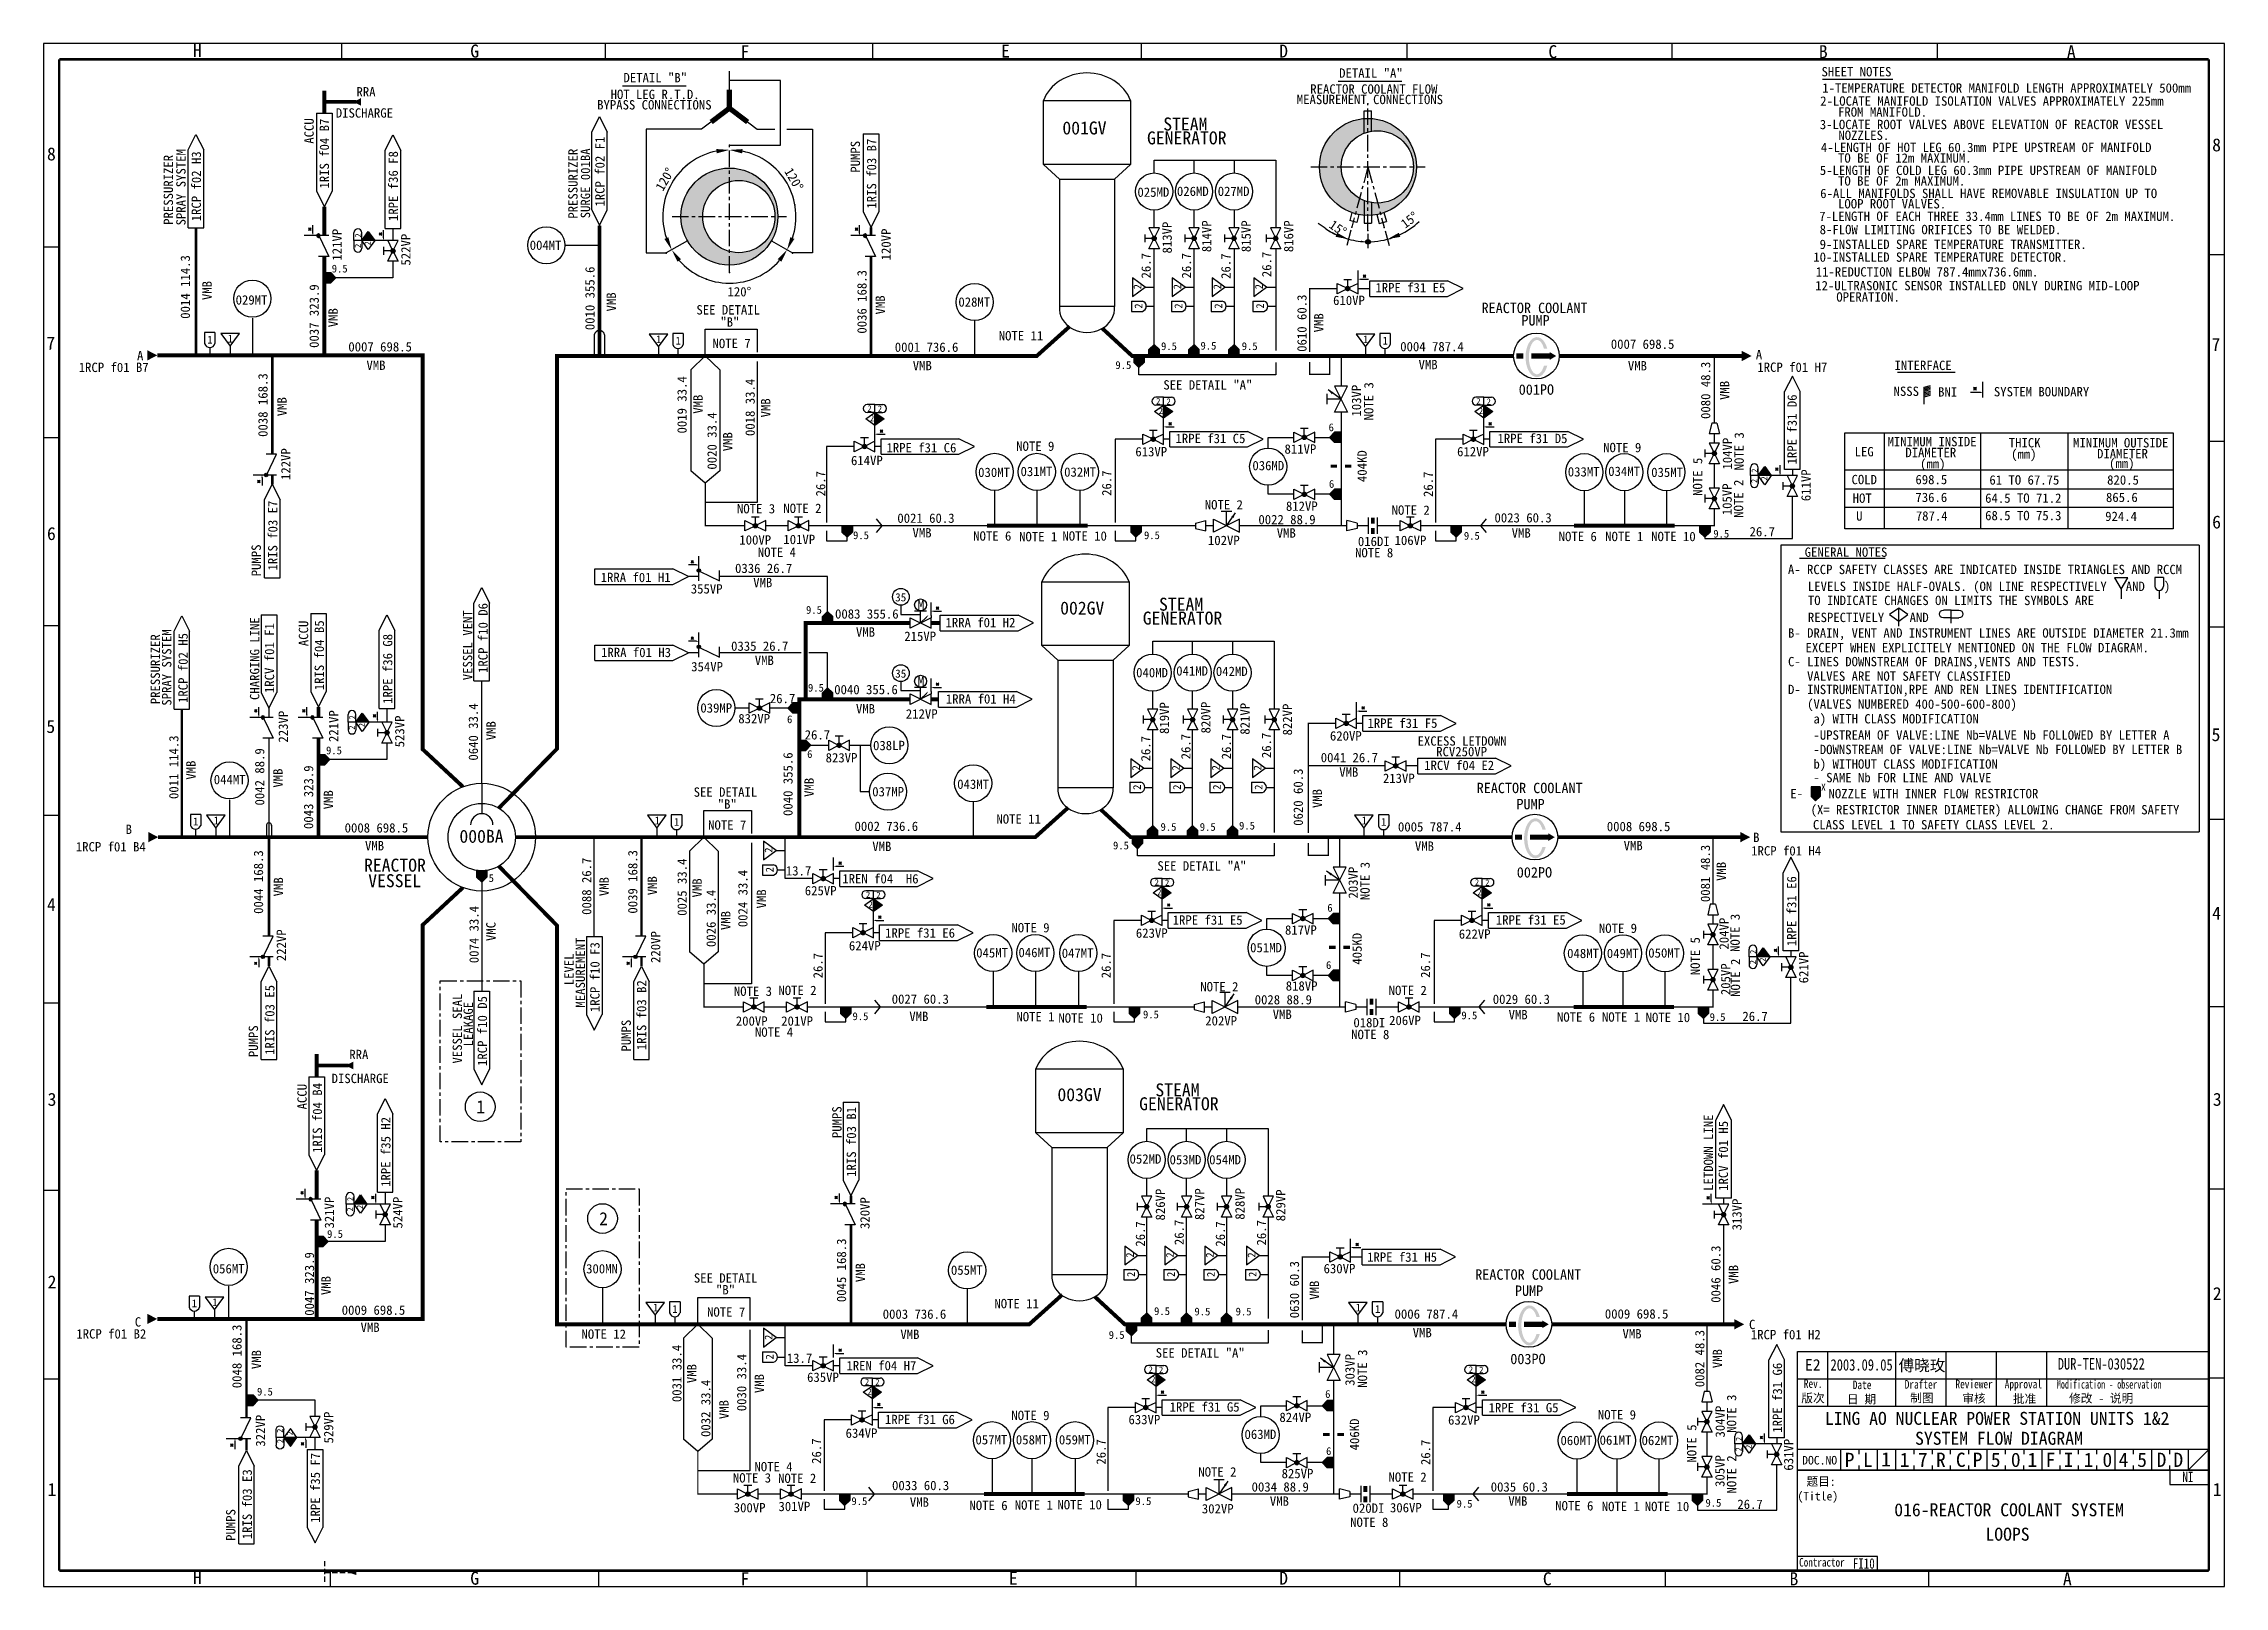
# Model space of a CAD drawing. Extents: x 37 to 457, y 9 to 306.
import ezdxf
from ezdxf.enums import TextEntityAlignment as Align

# ---------------------------------------------------------------- set-up
doc = ezdxf.new("R2010")
doc.units = 0
doc.linetypes.add('CENTER', pattern=[50.8, 31.75, -6.35, 6.35, -6.35])
doc.linetypes.add('DASHEDX2', pattern=[1.5, 1, -0.5])
doc.layers.get('0').update_dxf_attribs({"color": 6, "linetype": 'CONTINUOUS'})
for name, color, linetype in [('1', 3, 'CONTINUOUS'), ('15', 7, 'CONTINUOUS'), ('16', 1, 'CONTINUOUS'), ('2', 3, 'CONTINUOUS'), ('3', 7, 'CONTINUOUS'), ('4', 7, 'CONTINUOUS'), ('5', 42, 'DASHEDX2'), ('7', 42, 'DASHEDX2'), ('9', 5, 'CENTER')]:
    doc.layers.add(name, color=color, linetype=linetype)
doc.styles.get("Standard").update_dxf_attribs({"font": 'SIMFANG.TTF', "height": 1.8})
doc.dimstyles.get("Standard").update_dxf_attribs({"dimtxt": 0.18, "dimasz": 0.18, "dimexe": 0.18, "dimexo": 0.0625, "dimgap": 0.09, "dimtad": 0, "dimtih": 1, "dimtoh": 1, "dimdec": 4, "dimzin": 0, "dimdsep": 46, "dimtxsty": 'STANDARD', "dimcen": 0.09, "dimadec": 0, "dimazin": 0, "dimtfac": 1, "dimtdec": 4, "dimtofl": 0, "dimtmove": 0, "dimatfit": 3, "dimfxl": 1, "dimtolj": 1, "dimtzin": 0, "dimarcsym": 0})

msp = doc.modelspace()

# ---------------------------------------------------------------- texts
for s, p in [('H', (66.89129, 304.47383)), ('G', (120.31283, 304.35356)), ('F', (172.37069, 304.2333)), ('E', (222.52789, 304.35356)), ('D', (276.10025, 304.35356)), ('C', (327.94508, 304.2333)), ('B', (380.03546, 304.2333)), ('A', (427.80202, 304.2333)), ('8', (38.78656, 284.529)), ('8', (455.78656, 286.27645)), ('7', (38.66623, 248.1225)), ('7', (455.66623, 247.88273)), ('6', (455.78656, 213.66939)), ('6', (38.78656, 211.44193)), ('5', (38.66623, 174.307)), ('5', (455.66623, 172.73766)), ('4', (38.78655, 140.0365)), ('4', (455.78655, 138.38921)), ('3', (38.90688, 102.52236)), ('3', (455.90688, 102.52236)), ('2', (38.90688, 67.3931)), ('2', (455.90688, 65.1461)), ('1', (38.90688, 27.44021)), ('1', (455.90688, 27.44021)), ('H', (66.89129, 10.47383)), ('G', (120.31283, 10.35356)), ('F', (172.37069, 10.2333)), ('E', (224.04249, 10.35356)), ('D', (276.10025, 10.35356)), ('C', (326.88485, 10.2333)), ('B', (374.3836, 10.2333)), ('A', (427.04472, 10.2333))]:
    msp.add_text(s, height=2.5).set_placement(p, align=Align.MIDDLE)
at = {"ltscale": 0.05}
for s, height, p in [('E2', 2.2, (378.02125, 51.42298)), ('傅晓玫', 2.2, (399.05885, 51.32182)), ('P', 2.75, (385.10266, 33.12121)), ('L', 2.75, (388.63483, 33.14889)), ('1', 2.75, (392.12452, 33.24069)), ('1', 2.75, (395.70604, 33.14889)), ('7', 2.75, (399.19573, 33.14889)), ('R', 2.75, (402.68542, 33.14889)), ('C', 2.75, (406.51583, 33.14889)), ('P', 2.75, (409.75662, 33.14889)), ('5', 2.75, (413.24631, 33.14889)), ('0', 2.75, (417.10934, 33.14889)), ('1', 2.75, (420.31752, 33.14889)), ('F', 2.75, (423.80721, 33.14889)), ('I', 2.75, (427.29689, 33.14889)), ('1', 2.75, (431.12731, 33.14889)), ('0', 2.75, (434.74144, 33.14889)), ('4', 2.75, (437.85779, 33.14889)), ('5', 2.75, (441.43931, 33.14889)), ('D', 2.75, (445.17789, 33.14889)), ('D', 2.75, (448.41868, 33.14889))]:
    msp.add_text(s, height=height, dxfattribs=at).set_placement(p, align=Align.MIDDLE_CENTER)
at = {"ltscale": 0.05, "width": 0.8}
msp.add_text('2003.09.05', height=2.2, dxfattribs=at).set_placement((387.41994, 51.42298), align=Align.MIDDLE_CENTER)
at = {"ltscale": 0.05}
for s, height, width, p in [('DUR-TEN-030522', 2.2, 0.8, (425.20154, 50.526)), ('NI', 2, 0.78, (449.19817, 28.8527)), ('Contractor', 1.65, 0.78, (375.40042, 12.59257)), ('FI10', 2, 0.78, (385.70994, 12.19344))]:
    msp.add_text(s, height=height, dxfattribs=dict(at, width=width)).set_placement(p)
for s, width, p in [('Rev.', 0.8, (376.29052, 46.98855)), ('Date', 0.8, (385.71794, 46.7558)), ('Drafter', 0.8, (395.72411, 46.85047)), ('Reviewer', 0.8, (405.49214, 46.90106)), ('Approval', 0.8, (414.97995, 46.90106)), ('Modification - observation', 0.6, (425.03147, 46.85047))]:
    msp.add_text(s, height=1.65, dxfattribs=dict(width=width)).set_placement(p)
for s, p in [('版次', (375.80774, 44.19199)), ('日 期', (384.5973, 43.98615)), ('制图', (396.77995, 44.22731)), ('审核', (406.81216, 44.13747)), ('批准', (416.55673, 44.05194)), ('修改 - 说明', (427.38088, 44.15243)), ('DOC.NO', (375.97115, 32.23723)), ('题目:', (376.79916, 28.14251)), ('(Title)', (375.05473, 25.32682))]:
    msp.add_text(s, height=1.65).set_placement(p)
for s, p in [('LING AO NUCLEAR POWER STATION UNITS 1&2', (413.5362, 41.12544)), ('SYSTEM FLOW DIAGRAM', (413.87575, 37.28588)), ('016-REACTOR COOLANT SYSTEM', (415.81775, 23.5225)), ('LOOPS', (415.52466, 18.82733))]:
    msp.add_text(s, height=2.5).set_placement(p, align=Align.MIDDLE_CENTER)
at = {"layer": '15'}
for s, height, p in [('DETAIL "B"', 1.8, (148.96919, 298.33746)), ('DETAIL "A"', 1.8, (286.79968, 299.21027)), ('SHEET NOTES', 1.8, (379.70223, 299.47784)), ('RRA', 1.8, (97.54608, 295.60705)), ('BYPASS CONNECTIONS', 1.8, (143.89578, 293.10371)), ('HOT LEG R.T.D.', 1.8, (146.48763, 295.11074)), ('MEASUREMENT CONNECTIONS', 1.8, (278.64617, 294.13037)), ('REACTOR COOLANT FLOW', 1.8, (281.23802, 296.1374)), ('2-LOCATE MANIFOLD ISOLATION VALVES APPROXIMATELY 225mm', 1.8, (379.44496, 293.82928)), ('1-TEMPERATURE DETECTOR MANIFOLD LENGTH APPROXIMATELY 500mm', 1.8, (379.84858, 296.34433)), ('DISCHARGE', 1.8, (93.55943, 291.5377)), ('001GV', 2.5, (233.49671, 288.2985)), ('STEAM', 2.5, (252.9265, 289.05806)), ('3-LOCATE ROOT VALVES ABOVE ELEVATION OF REACTOR VESSEL', 1.8, (379.37178, 289.31685)), ('FROM MANIFOLD.', 1.8, (382.8844, 291.71928)), ('GENERATOR', 2.5, (249.80084, 286.38577)), ('4-LENGTH OF HOT LEG 60.3mm PIPE UPSTREAM OF MANIFOLD', 1.8, (379.58405, 284.90622)), ('NOZZLES.', 1.8, (382.95031, 287.24569)), ('5-LENGTH OF COLD LEG 60.3mm PIPE UPSTREAM OF MANIFOLD', 1.8, (379.37407, 280.49004)), ('TO BE OF 12m MAXIMUM.', 1.8, (382.8844, 282.85919)), ('025MD', 1.8, (247.95443, 276.28848)), ('026MD', 1.8, (255.55739, 276.45727)), ('027MD', 1.8, (263.41378, 276.45727)), ('6-ALL MANIFOLDS SHALL HAVE REMOVABLE INSULATION UP TO', 1.8, (379.44725, 276.05072)), ('TO BE OF 2m MAXIMUM.', 1.8, (382.88669, 278.45315)), ('7-LENGTH OF EACH THREE 33.4mm LINES TO BE OF 2m MAXIMUM.', 1.8, (379.2491, 271.6489)), ('LOOP ROOT VALVES.', 1.8, (382.88669, 274.05651)), ('8-FLOW LIMITING ORIFICES TO BE WELDED.', 1.8, (379.3435, 269.09075)), ('004MT', 1.8, (130.90574, 266.0805)), ('10-INSTALLED SPARE TEMPERATURE DETECTOR.', 1.8, (378.11628, 263.78583)), ('9-INSTALLED SPARE TEMPERATURE TRANSMITTER.', 1.8, (379.3435, 266.24967)), ('9.5', 1.5, (92.78405, 261.72604)), ('11-REDUCTION ELBOW 787.4mmx736.6mm.', 1.8, (378.58829, 260.94475)), ('029MT', 1.8, (74.27358, 255.54336)), ('028MT', 1.8, (213.46701, 255.14128)), ('610VP', 1.8, (285.63229, 255.46103)), ('1RPE f31 E5', 1.8, (293.78174, 257.90348)), ('12-ULTRASONIC SENSOR INSTALLED ONLY DURING MID-LOOP', 1.8, (378.49389, 258.29228)), ('OPERATION.', 1.8, (382.55316, 256.11137)), ('SEE DETAIL', 1.8, (163.01325, 253.63458)), ('"B"', 1.8, (167.62344, 251.29594)), ('REACTOR COOLANT', 2, (314.22445, 253.90719)), ('PUMP', 2, (321.8996, 251.51715)), ('1', 1.5, (68.81716, 248.04044)), ('1', 1.5, (72.76028, 248.23936)), ('0007 698.5', 1.8, (95.97594, 246.52214)), ('1', 1.5, (155.24564, 248.11861)), ('1', 1.5, (158.98778, 247.84733)), ('NOTE 7', 1.8, (166.11465, 247.15928)), ('0001 736.6', 1.8, (201.2178, 246.44858)), ('NOTE 11', 1.8, (221.23893, 248.64286)), ('9.5', 1.5, (252.49555, 246.78616)), ('9.5', 1.5, (260.09851, 246.87056)), ('9.5', 1.5, (268.03938, 246.78616)), ('1', 1.5, (291.41537, 248.11861)), ('1', 1.5, (295.15751, 247.84733)), ('0004 787.4', 1.8, (298.56276, 246.55993)), ('0007 698.5', 1.8, (339.12033, 247.02755)), ('1RCP f01 B7', 1.8, (44.05043, 242.55774)), ('A', 1.8, (55.28102, 244.832)), ('VMB', 1.8, (99.46653, 242.97154)), ('VMB', 1.8, (204.68137, 242.91425)), ('9.5', 1.5, (243.7099, 243.15717)), ('VMB', 1.8, (302.09419, 243.10357)), ('VMB', 1.8, (342.40968, 242.8647)), ('A', 1.8, (367.04861, 245.0189)), ('1RCP f01 H7', 1.8, (367.34066, 242.58745)), ('INTERFACE', 1.8, (393.75856, 242.94545)), ('SEE DETAIL "A"', 1.8, (252.94194, 239.18634)), ('001PO', 2, (321.38362, 238.18522)), ('NSSS', 1.8, (393.57306, 237.95478)), ('BNI', 1.8, (402.15288, 237.84388)), ('SYSTEM BOUNDARY', 1.8, (412.89354, 237.87444)), ('2', 1.2, (195.96285, 234.95967)), ('2', 1.2, (197.95104, 234.8956)), ('2', 1.2, (251.56272, 236.3632)), ('2', 1.2, (252.04373, 234.47307)), ('2', 1.2, (253.5509, 236.29913)), ('2', 1.2, (313.22453, 236.3632)), ('2', 1.2, (313.70554, 234.47307)), ('2', 1.2, (315.21271, 236.29913)), ('2', 1.2, (196.44387, 233.06953)), ('6', 1.5, (284.76227, 231.16531)), ('1RPE f31 C6', 1.8, (199.61545, 227.091)), ('NOTE 9', 1.8, (224.6029, 227.38685)), ('613VP', 1.8, (247.54865, 226.32454)), ('1RPE f31 C5', 1.8, (255.2793, 228.87274)), ('811VP', 1.8, (276.27555, 226.83626)), ('612VP', 1.8, (309.51296, 226.34531)), ('1RPE f31 D5', 1.8, (317.3012, 228.87403)), ('NOTE 9', 1.8, (337.64799, 227.12338)), ('LEG', 1.8, (386.07629, 226.32714)), ('MINIMUM INSIDE', 1.8, (392.41477, 228.26446)), ('DIAMETER', 1.8, (395.84569, 226.16851)), ('THICK', 1.8, (415.76122, 228.04093)), ('(mm)', 1.8, (416.20747, 225.85782)), ('MINIMUM OUTSIDE', 1.8, (428.1411, 228.04093)), ('DIAMETER', 1.8, (432.76539, 225.94497)), ('614VP', 1.8, (192.78214, 224.6334)), ('030MT', 1.8, (217.27145, 222.35488)), ('031MT', 1.8, (225.44238, 222.52261)), ('032MT', 1.8, (233.83716, 222.41079)), ('036MD', 1.8, (270.09219, 223.64576)), ('033MT', 1.8, (330.83328, 222.45498)), ('034MT', 1.8, (338.62152, 222.55224)), ('035MT', 1.8, (346.89653, 222.35772)), ('COLD', 1.8, (385.47961, 220.96223)), ('698.5', 1.8, (397.78617, 220.96223)), ('(mm)', 1.8, (398.67994, 223.995)), ('61 TO 67.75', 1.8, (412.03195, 220.88771)), ('820.5', 1.8, (434.70587, 220.88771)), ('(mm)', 1.8, (435.07753, 224.06952)), ('6', 1.5, (284.82759, 220.26839)), ('HOT', 1.8, (385.70337, 217.37602)), ('736.6', 1.8, (397.78617, 217.53464)), ('64.5 TO 71.2', 1.8, (411.21152, 217.38562)), ('865.6', 1.8, (434.48211, 217.53464)), ('NOTE 3', 1.8, (170.82443, 215.34914)), ('NOTE 2', 1.8, (179.75329, 215.42077)), ('0021 60.3', 1.8, (201.711, 213.5287)), ('NOTE 2', 1.8, (260.91907, 216.11076)), ('0022 88.9', 1.8, (271.24732, 213.25968)), ('812VP', 1.8, (276.54735, 215.83923)), ('NOTE 2', 1.8, (296.90419, 215.07283)), ('0023 60.3', 1.8, (316.71709, 213.60448)), ('U', 1.8, (386.37463, 213.93884)), ('787.4', 1.8, (397.86076, 213.95804)), ('68.5 TO 75.3', 1.8, (411.21152, 214.03255)), ('924.4', 1.8, (434.33294, 213.88352)), ('100VP', 1.8, (171.27998, 209.34168)), ('101VP', 1.8, (179.75329, 209.4327)), ('9.5', 1.5, (193.17928, 210.39019)), ('VMB', 1.8, (204.62655, 210.70701)), ('NOTE 6', 1.8, (216.32004, 210.08944)), ('NOTE 1', 1.8, (225.16255, 209.97762)), ('NOTE 10', 1.8, (233.50137, 210.08944)), ('9.5', 1.5, (249.21003, 210.39019)), ('102VP', 1.8, (261.53061, 209.25459)), ('VMB', 1.8, (274.78067, 210.68013)), ('016DI', 1.8, (290.40894, 209.05094)), ('106VP', 1.8, (297.47564, 209.25459)), ('9.5', 1.5, (310.8228, 210.28497)), ('VMB', 1.8, (320.02709, 210.68673)), ('NOTE 6', 1.8, (329.08092, 210.00359)), ('NOTE 1', 1.8, (338.0374, 210.00359)), ('NOTE 10', 1.8, (346.89653, 210.00359)), ('9.5', 1.5, (358.86234, 210.69169)), ('26.7', 1.8, (365.84186, 210.92751)), ('NOTE 4', 1.8, (174.83331, 206.9751)), ('NOTE 8', 1.8, (289.86535, 206.87869)), ('GENERAL NOTES', 1.8, (376.45851, 206.98545)), ('1RRA f01 H1', 1.8, (144.5755, 202.12475)), ('355VP', 1.8, (161.92858, 199.91971)), ('0336 26.7', 1.8, (170.4529, 203.87358)), ('VMB', 1.8, (173.95396, 201.13628)), ('A- RCCP SAFETY CLASSES ARE INDICATED INSIDE TRIANGLES AND RCCM', 1.8, (373.23287, 203.65285)), ('   LEVELS INSIDE HALF-OVALS. (ON LINE RESPECTIVELY   AND   )', 1.8, (373.39965, 200.40601)), ('9.5', 1.5, (184.12219, 196.0194)), ('002GV', 2.5, (233.071, 195.87349)), ('STEAM', 2.5, (252.10815, 196.61196)), ('   TO INDICATE CHANGES ON LIMITS THE SYMBOLS ARE', 1.8, (373.39965, 197.69412)), ('0083 355.6', 1.8, (189.70873, 195.08818)), ('VMB', 1.8, (193.74255, 191.60282)), ('1RRA f01 H2', 1.8, (210.98201, 193.43446)), ('GENERATOR', 2.5, (248.98249, 193.93967)), ('B- DRAIN, VENT AND INSTRUMENT LINES ARE OUTSIDE DIAMETER 21.3mm', 1.8, (373.24982, 191.42855)), ('   RESPECTIVELY    AND   ', 1.8, (373.39965, 194.41987)), ('1RRA f01 H3', 1.8, (144.65162, 187.67793)), ('0335 26.7', 1.8, (169.6918, 188.8945)), ('215VP', 1.8, (203.04731, 190.79213)), ('   EXCEPT WHEN EXPLICITELY MENTIONED ON THE FLOW DIAGRAM.', 1.8, (372.95016, 188.61648)), ('354VP', 1.8, (162.00469, 184.94063)), ('VMB', 1.8, (174.2584, 186.15721)), ('040MD', 1.8, (247.70053, 183.79843)), ('041MD', 1.8, (255.42015, 184.12128)), ('042MD', 1.8, (263.06016, 184.04176)), ('C- LINES DOWNSTREAM OF DRAINS,VENTS AND TESTS.', 1.8, (373.24982, 185.91502)), ('   VALVES ARE NOT SAFETY CLASSIFIED', 1.8, (373.24982, 183.11265)), ('9.5', 1.5, (184.50274, 181.04033)), ('0040 355.6', 1.8, (189.55651, 180.52999)), ('1RRA f01 H4', 1.8, (211.05014, 178.72397)), ('D- INSTRUMENTATION,RPE AND REN LINES IDENTIFICATION', 1.8, (373.24982, 180.55253)), ('039MP', 1.8, (163.77136, 176.98928)), ('832VP', 1.8, (171.07792, 174.93631)), ('26.7', 1.8, (177.15512, 178.81414)), ('6', 1.5, (180.46891, 174.95746)), ('VMB', 1.8, (193.74255, 176.82853)), ('212VP', 1.8, (203.34856, 175.84874)), ('   (VALVES NUMBERED 400-500-600-800)', 1.8, (373.24982, 177.73281)), ('    a) WITH CLASS MODIFICATION', 1.8, (373.24982, 174.89946)), ('26.7', 1.8, (183.8644, 171.81883)), ('620VP', 1.8, (285.02641, 171.62195)), ('1RPE f31 F5', 1.8, (292.25718, 174.06152)), ('EXCESS LETDOWN', 1.8, (301.9076, 170.63024)), ('    -UPSTREAM OF VALVE:LINE Nb=VALVE Nb FOLLOWED BY LETTER A', 1.8, (373.24982, 171.76861)), ('9.5', 1.5, (91.67988, 168.96914)), ('6', 1.5, (184.33949, 168.25498)), ('823VP', 1.8, (187.89823, 167.40875)), ('038LP', 1.8, (197.03143, 169.76586)), ('0041 26.7', 1.8, (283.25331, 167.44248)), ('RCV250VP', 1.8, (305.4895, 168.58437)), ('    b) WITHOUT CLASS MODIFICATION', 1.8, (373.24982, 166.19553)), ('    -DOWNSTREAM OF VALVE:LINE Nb=VALVE Nb FOLLOWED BY LETTER B', 1.8, (373.24982, 168.99791)), ('044MT', 1.8, (70.06169, 163.20818)), ('043MT', 1.8, (213.24286, 162.31435)), ('VMB', 1.8, (286.82088, 164.64212)), ('213VP', 1.8, (295.23016, 163.45408)), ('1RCV f04 E2', 1.8, (303.18117, 165.93854)), ('    - SAME Nb FOR LINE AND VALVE', 1.8, (373.24982, 163.58166)), ('SEE DETAIL', 1.8, (162.47749, 160.79363)), ('"B"', 1.8, (167.1202, 158.4848)), ('037MP', 1.8, (196.87921, 160.86966)), ('REACTOR COOLANT', 2, (313.29009, 161.4854)), ('PUMP', 2, (320.9411, 158.38638)), ('E-    NOZZLE WITH INNER FLOW RESTRICTOR', 1.8, (373.6993, 160.49981)), ('B', 1.8, (53.08048, 153.62899)), ('1', 1.5, (66.07605, 155.28575)), ('1', 1.5, (70.01918, 155.48467)), ('0008 698.5', 1.8, (95.26643, 153.90567)), ('1', 1.5, (154.96306, 155.48467)), ('1', 1.5, (158.70521, 155.21339)), ('NOTE 7', 1.8, (165.26893, 154.4486)), ('0002 736.6', 1.8, (193.46873, 154.21148)), ('NOTE 11', 1.8, (220.79222, 155.60905)), ('9.5', 1.5, (252.39967, 154.24198)), ('9.5', 1.5, (259.96146, 154.24198)), ('9.5', 1.5, (267.52325, 154.48054)), ('1', 1.5, (291.13279, 155.48467)), ('1', 1.5, (294.87494, 155.21339)), ('0005 787.4', 1.8, (298.12675, 154.10553)), ('0008 698.5', 1.8, (338.34643, 154.16863)), ('      (X= RESTRICTOR INNER DIAMETER) ALLOWING CHANGE FROM SAFETY', 1.8, (370.25324, 157.39798)), ('      CLASS LEVEL 1 TO SAFETY CLASS LEVEL 2.', 1.8, (370.70272, 154.51207)), ('1RCP f01 B4', 1.8, (43.49195, 150.2653)), ('VMB', 1.8, (99.19149, 150.47804)), ('000BA', 2.5, (117.37128, 151.93134)), ('VMB', 1.8, (196.89368, 150.34353)), ('9.5', 1.5, (243.24592, 150.66356)), ('VMB', 1.8, (301.39026, 150.38523)), ('VMB', 1.8, (341.59088, 150.50681)), ('1RCP f01 H4', 1.8, (366.15601, 149.48812)), ('B', 1.8, (366.52681, 152.08115)), ('REACTOR', 2.5, (98.99936, 146.37394)), ('13.7', 1.8, (180.23455, 145.63976)), ('SEE DETAIL "A"', 1.8, (251.79293, 146.58734)), ('002PO', 2, (321.0108, 145.24001)), ('VESSEL', 2.5, (99.80451, 143.38661)), ('5', 1.5, (122.99936, 144.38699)), ('625VP', 1.8, (183.88753, 141.8206)), ('1REN f04  H6', 1.8, (191.10852, 144.1121)), ('2', 1.2, (251.28014, 143.72927)), ('2', 1.2, (251.76116, 141.83913)), ('2', 1.2, (253.26833, 143.66519)), ('2', 1.2, (312.94195, 143.72927)), ('2', 1.2, (313.42297, 141.83913)), ('2', 1.2, (314.93014, 143.66519)), ('2', 1.2, (195.68028, 141.35796)), ('2', 1.2, (196.16129, 139.46782)), ('2', 1.2, (197.66846, 141.29389)), ('6', 1.5, (284.51956, 138.6631)), ('1RPE f31 E6', 1.8, (199.34895, 133.67307)), ('NOTE 9', 1.8, (223.68216, 134.68908)), ('623VP', 1.8, (247.65292, 133.65251)), ('1RPE f31 E5', 1.8, (254.73881, 136.15966)), ('817VP', 1.8, (276.36555, 134.24243)), ('622VP', 1.8, (309.84087, 133.47149)), ('1RPE f31 E5', 1.8, (316.97505, 136.18663)), ('NOTE 9', 1.8, (336.82211, 134.57794)), ('624VP', 1.8, (192.38281, 131.21183)), ('045MT', 1.8, (216.89879, 129.84853)), ('046MT', 1.8, (225.03884, 129.91307)), ('047MT', 1.8, (233.3727, 129.78399)), ('051MD', 1.8, (269.64871, 130.85041)), ('048MT', 1.8, (330.7071, 129.7416)), ('049MT', 1.8, (338.35087, 129.7416)), ('050MT', 1.8, (346.33435, 129.82645)), ('6', 1.5, (284.26477, 127.63285)), ('NOTE 3', 1.8, (170.22411, 122.46173)), ('NOTE 2', 1.8, (178.80761, 122.61486)), ('0027 60.3', 1.8, (200.62324, 120.94254)), ('NOTE 2', 1.8, (260.05323, 123.32898)), ('0028 88.9', 1.8, (270.53444, 120.82183)), ('818VP', 1.8, (276.51317, 123.47646)), ('NOTE 2', 1.8, (296.33689, 122.61094)), ('0029 60.3', 1.8, (316.38053, 120.91398)), ('200VP', 1.8, (170.6073, 116.71945)), ('201VP', 1.8, (179.34408, 116.71945)), ('9.5', 1.5, (193.077, 117.7891)), ('VMB', 1.8, (204.02136, 117.62244)), ('NOTE 1', 1.8, (224.64088, 117.55206)), ('NOTE 10', 1.8, (232.72666, 117.2939)), ('9.5', 1.5, (249.01853, 118.12987)), ('202VP', 1.8, (261.01278, 116.76616)), ('VMB', 1.8, (274.00358, 118.01973)), ('018DI', 1.8, (289.54243, 116.41703)), ('206VP', 1.8, (296.42182, 116.84127)), ('9.5', 1.5, (310.3385, 117.96018)), ('VMB', 1.8, (319.43804, 117.9443)), ('NOTE 6', 1.8, (328.7537, 117.48974)), ('NOTE 1', 1.8, (337.41663, 117.48973)), ('NOTE 10', 1.8, (345.82477, 117.40489)), ('9.5', 1.5, (358.15394, 117.6375)), ('26.7', 1.8, (364.46164, 117.62328)), ('NOTE 4', 1.8, (174.28594, 114.57566)), ('NOTE 8', 1.8, (289.11778, 114.12614)), ('RRA', 1.8, (96.1637, 110.27562)), ('DISCHARGE', 1.8, (92.75331, 105.66711)), ('STEAM', 2.5, (251.40888, 103.11283)), ('1', 2.5, (120.62106, 99.87682)), ('003GV', 2.5, (232.54533, 102.20093)), ('GENERATOR', 2.5, (248.28321, 100.44054)), ('052MD', 1.8, (246.43904, 90.16895)), ('053MD', 1.8, (254.14194, 90.02096)), ('054MD', 1.8, (261.77078, 90.02096)), ('2', 2.5, (144.2766, 78.31567)), ('9.5', 1.5, (91.88227, 75.87557)), ('1RPE f31 H5', 1.8, (292.18048, 71.26897)), ('056MT', 1.8, (69.86813, 69.02922)), ('300MN', 1.8, (141.76859, 69.03285)), ('SEE DETAIL', 1.8, (162.51963, 67.25229)), ('055MT', 1.8, (212.03356, 68.7631)), ('630VP', 1.8, (283.80087, 69.05984)), ('REACTOR COOLANT', 2, (313.00418, 67.81125)), ('1', 1.5, (65.82984, 62.53106)), ('1', 1.5, (69.77296, 62.72998)), ('1', 1.5, (154.63966, 61.69925)), ('"B"', 1.8, (166.78442, 64.98353)), ('NOTE 11', 1.8, (220.40353, 62.3214)), ('1', 1.5, (289.97462, 61.69925)), ('PUMP', 2, (320.6552, 64.71222)), ('C', 1.8, (54.85439, 58.79747)), ('0009 698.5', 1.8, (94.69675, 61.06629)), ('VMB', 1.8, (98.33237, 57.7662)), ('1', 1.5, (158.38181, 61.42798)), ('NOTE 7', 1.8, (165.06577, 60.70236)), ('0003 736.6', 1.8, (198.88961, 60.2993)), ('9.5', 1.5, (251.15783, 61.01936)), ('9.5', 1.5, (258.9348, 60.94537)), ('9.5', 1.5, (266.8599, 60.94537)), ('1', 1.5, (293.71676, 61.42798)), ('0006 787.4', 1.8, (297.47592, 60.30902)), ('0009 698.5', 1.8, (337.96968, 60.33259)), ('C', 1.8, (365.73516, 58.30441)), ('1RCP f01 B2', 1.8, (43.59283, 56.49419)), ('NOTE 12', 1.8, (140.87744, 56.44173)), ('VMB', 1.8, (202.29452, 56.40536)), ('9.5', 1.5, (242.418, 56.43172)), ('SEE DETAIL "A"', 1.8, (251.47308, 52.83443)), ('VMB', 1.8, (300.96743, 56.7352)), ('VMB', 1.8, (341.37079, 56.51042)), ('1RCP f01 H2', 1.8, (366.08789, 56.35886)), ('13.7', 1.8, (180.41593, 51.813)), ('1REN f04 H7', 1.8, (191.90747, 50.37795)), ('2', 1.2, (250.12197, 49.94385)), ('2', 1.2, (252.11015, 49.87978)), ('2', 1.2, (311.78378, 49.94385)), ('2', 1.2, (313.77196, 49.87978)), ('003PO', 2, (319.76057, 51.56585)), ('9.5', 1.5, (78.37904, 45.52288)), ('635VP', 1.8, (184.32625, 48.14566)), ('2', 1.2, (195.47973, 47.56161)), ('2', 1.2, (195.96075, 45.67148)), ('2', 1.2, (197.46792, 47.49754)), ('2', 1.2, (250.60298, 48.05371)), ('6', 1.5, (284.10591, 45.06867)), ('2', 1.2, (312.26479, 48.05371)), ('NOTE 9', 1.8, (223.67243, 40.78902)), ('1RPE f31 G5', 1.8, (254.15863, 42.42684)), ('824VP', 1.8, (275.29719, 40.43075)), ('1RPE f31 G5', 1.8, (315.58107, 42.28214)), ('NOTE 9', 1.8, (336.62643, 40.9257)), ('634VP', 1.8, (191.74787, 37.38283)), ('1RPE f31 G6', 1.8, (199.32909, 40.01374)), ('057MT', 1.8, (216.75409, 36.10929)), ('058MT', 1.8, (224.53722, 36.10929)), ('059MT', 1.8, (232.82482, 36.10929)), ('633VP', 1.8, (246.2291, 39.99707)), ('063MD', 1.8, (268.57161, 37.16042)), ('632VP', 1.8, (307.77392, 39.90836)), ('061MT', 1.8, (336.96587, 36.0425)), ('6', 1.5, (284.28447, 34.06848)), ('060MT', 1.8, (329.43027, 35.97468)), ('062MT', 1.8, (345.04458, 35.97468)), ('NOTE 3', 1.8, (170.04162, 28.77256)), ('NOTE 4', 1.8, (174.19135, 30.92513)), ('NOTE 2', 1.8, (178.74008, 28.69284)), ('NOTE 2', 1.8, (259.67777, 29.92289)), ('825VP', 1.8, (275.71382, 29.60894)), ('NOTE 2', 1.8, (296.30478, 28.91276)), ('9.5', 1.5, (192.87268, 24.44452)), ('0033 60.3', 1.8, (200.68573, 27.3083)), ('VMB', 1.8, (204.11723, 24.09802)), ('NOTE 6', 1.8, (215.60104, 23.47118)), ('NOTE 1', 1.8, (224.32103, 23.52659)), ('NOTE 10', 1.8, (232.53655, 23.60854)), ('9.5', 1.5, (247.5708, 24.44452)), ('0034 88.9', 1.8, (269.94053, 27.02635)), ('VMB', 1.8, (273.45212, 24.29104)), ('9.5', 1.5, (309.41728, 23.94489)), ('0035 60.3', 1.8, (315.9884, 27.02215)), ('VMB', 1.8, (319.38281, 24.30926)), ('NOTE 6', 1.8, (328.41195, 23.39562)), ('9.5', 1.5, (357.35172, 24.11561)), ('26.7', 1.8, (363.49224, 23.68957)), ('300VP', 1.8, (170.20123, 23.03238)), ('301VP', 1.8, (178.81988, 23.27156)), ('302VP', 1.8, (260.35807, 22.83045)), ('NOTE 8', 1.8, (288.92271, 20.23093)), ('020DI', 1.8, (289.38993, 22.93817)), ('306VP', 1.8, (296.58511, 23.03152)), ('NOTE 1', 1.8, (337.3732, 23.25998)), ('NOTE 10', 1.8, (345.65557, 23.25998))]:
    msp.add_text(s, height=height, dxfattribs=at).set_placement(p)
for s, height, p in [('ACCU', 1.8, (89.31278, 286.51594)), ('1RIS f04 B7', 1.8, (92.25943, 277.87387)), ('1RCP f02 F1', 1.8, (145.31729, 274.4159)), ('PUMPS', 1.8, (194.52123, 280.93448)), ('1RIS f03 B7', 1.8, (197.64689, 274.01408)), ('PRESSURIZER', 1.8, (62.20782, 270.89133)), ('SPRAY SYSTEM', 1.8, (64.63543, 270.77925)), ('1RCP f02 H3', 1.8, (67.59473, 271.57683)), ('1RPE f36 F8', 1.8, (105.51938, 271.62384)), ('PRESSURIZER', 1.8, (140.13419, 272.07946)), ('SURGE 001BA', 1.8, (142.53611, 272.14314)), ('121VP', 1.8, (94.68609, 264.00463)), ('2', 1.2, (98.45803, 268.44221)), ('522VP', 1.8, (107.94604, 263.05223)), ('120VP', 1.8, (200.43465, 264.05545)), ('813VP', 1.8, (254.56546, 265.38207)), ('814VP', 1.8, (262.16842, 265.63526)), ('815VP', 1.8, (269.77138, 265.63526)), ('816VP', 1.8, (277.96569, 265.63526)), ('0014 114.3', 1.8, (65.47122, 252.81425)), ('2', 1.2, (98.39396, 266.45403)), ('2', 1.2, (100.2841, 266.93504)), ('26.7', 1.8, (250.51055, 260.57155)), ('26.7', 1.8, (258.28246, 260.57155)), ('26.7', 1.8, (265.88542, 260.48716)), ('26.7', 1.8, (273.74182, 260.82474)), ('0010 355.6', 1.8, (143.39899, 250.61994)), ('0036 168.3', 1.8, (195.78751, 249.95002)), ('VMB', 1.8, (69.66554, 256.41689)), ('0037 323.9', 1.8, (90.28476, 247.20442)), ('VMB', 1.8, (147.50625, 254.22077)), ('VMB', 1.8, (199.30802, 253.63459)), ('2', 1.5, (248.70636, 258.48188)), ('2', 1.5, (256.39656, 258.48188)), ('2', 1.5, (264.08677, 258.48188)), ('2', 1.5, (272.11624, 258.48188)), ('0610 60.3', 1.8, (280.5253, 246.45108)), ('VMB', 1.8, (93.9479, 251.18611)), ('2', 1.5, (248.90528, 254.76023)), ('2', 1.5, (256.59548, 254.76023)), ('2', 1.5, (264.28568, 254.76023)), ('2', 1.5, (272.31516, 254.76023)), ('VMB', 1.8, (283.78508, 250.19618)), ('0080 48.3', 1.8, (358.27789, 233.52122)), ('0038 168.3', 1.8, (80.42005, 230.0717)), ('0019 33.4', 1.8, (161.12791, 230.73198)), ('0018 33.4', 1.8, (174.24743, 230.23783)), ('103VP', 1.8, (291.02753, 233.98195)), ('NOTE 3', 1.8, (293.39849, 233.25206)), ('VMB', 1.8, (361.92118, 237.1893)), ('VMB', 1.8, (84.0832, 234.05338)), ('VMB', 1.8, (164.21864, 234.53572)), ('VMB', 1.8, (177.24793, 233.82052)), ('1RPE f31 D6', 1.8, (374.93601, 224.77285)), ('0020 33.4', 1.8, (166.91367, 223.7753)), ('122VP', 1.8, (84.83066, 221.77135)), ('VMB', 1.8, (169.9458, 227.31222)), ('404KD', 1.8, (292.11582, 221.37712)), ('104VP', 1.8, (362.45347, 223.78297)), ('NOTE 3', 1.8, (364.73331, 223.62556)), ('26.7', 1.8, (187.83921, 218.60821)), ('26.7', 1.8, (242.92207, 218.71342)), ('26.7', 1.8, (304.85081, 218.50299)), ('NOTE 5', 1.8, (356.73042, 218.71236)), ('2', 1.2, (367.41117, 223.16647)), ('611VP', 1.8, (377.59925, 217.69768)), ('105VP', 1.8, (362.41064, 214.99034)), ('NOTE 2', 1.8, (364.61511, 214.49909)), ('2', 1.2, (367.3471, 221.17829)), ('2', 1.2, (369.23724, 221.6593)), ('1RIS f03 E7', 1.8, (82.32012, 204.33368)), ('PUMPS', 1.8, (79.13306, 203.23272)), ('1RCP f10 D6', 1.8, (122.80156, 184.62427)), ('CHARGING LINE', 1.8, (78.8321, 179.42264)), ('1RCV f01 F1', 1.8, (81.6867, 180.74961)), ('ACCU', 1.8, (88.2411, 189.78352)), ('1RIS f04 B5', 1.8, (91.27908, 181.29486)), ('VESSEL VENT', 1.8, (119.84428, 183.22482)), ('PRESSURIZER', 1.8, (59.70316, 178.60402)), ('SPRAY SYSTEM', 1.8, (61.89901, 178.32226)), ('1RCP f02 H5', 1.8, (65.04639, 178.84487)), ('1RPE f36 G8', 1.8, (104.45238, 178.6728)), ('223VP', 1.8, (84.33122, 171.22027)), ('221VP', 1.8, (94.03102, 171.3293)), ('2', 1.2, (97.31171, 175.68752)), ('0640 33.4', 1.8, (120.9348, 167.75311)), ('819VP', 1.8, (254.02253, 172.87882)), ('820VP', 1.8, (262.01721, 172.97856)), ('821VP', 1.8, (269.55034, 172.74)), ('822VP', 1.8, (277.72673, 172.59698)), ('0011 114.3', 1.8, (63.25457, 160.35636)), ('2', 1.2, (97.24764, 173.69934)), ('2', 1.2, (99.13778, 174.18035)), ('523VP', 1.8, (106.75911, 170.30644)), ('VMB', 1.8, (124.35728, 171.67604)), ('26.7', 1.8, (250.44848, 167.59731)), ('26.7', 1.8, (258.16947, 167.99491)), ('26.7', 1.8, (265.97005, 167.99491)), ('26.7', 1.8, (273.69104, 168.23347)), ('0042 88.9', 1.8, (79.79661, 159.11326)), ('0040 355.6', 1.8, (181.53861, 157.08992)), ('VMB', 1.8, (66.54834, 164.08566)), ('VMB', 1.8, (83.30996, 162.55007)), ('0043 323.9', 1.8, (89.20988, 154.57959)), ('VMB', 1.8, (185.62021, 160.77071)), ('2', 1.5, (248.42378, 165.84794)), ('2', 1.5, (256.11399, 165.84794)), ('2', 1.5, (263.80419, 165.84794)), ('2', 1.5, (271.83366, 165.84794)), ('0620 60.3', 1.8, (279.81135, 155.20217)), ('VMB', 1.8, (93.04488, 158.38202)), ('2', 1.5, (248.6227, 162.12629)), ('2', 1.5, (256.3129, 162.12629)), ('2', 1.5, (264.00311, 162.12629)), ('2', 1.5, (272.03258, 162.12629)), ('VMB', 1.8, (283.47285, 158.62155)), ('0081 48.3', 1.8, (358.22465, 140.5173)), ('0044 168.3', 1.8, (79.55568, 138.24573)), ('0088 26.7', 1.8, (142.77099, 138.05602)), ('0039 168.3', 1.8, (151.64224, 138.29274)), ('0025 33.4', 1.8, (161.14662, 137.86985)), ('2', 1.5, (177.66399, 150.00589)), ('2', 1.5, (177.86291, 146.24247)), ('203VP', 1.8, (290.39174, 141.19266)), ('NOTE 3', 1.8, (292.68487, 140.89702)), ('VMB', 1.8, (361.28216, 144.59001)), ('VMB', 1.8, (83.41908, 141.62106)), ('VMB', 1.8, (146.14078, 141.66269)), ('VMB', 1.8, (155.39387, 141.83231)), ('VMB', 1.8, (164.05273, 141.40827)), ('0024 33.4', 1.8, (172.8499, 135.68247)), ('VMB', 1.8, (176.44678, 139.28807)), ('1RPE f31 E6', 1.8, (374.84635, 132.03475)), ('0074 33.4', 1.8, (121.0722, 128.75255)), ('0026 33.4', 1.8, (166.73885, 131.85901)), ('VMB', 1.8, (169.57063, 135.13247)), ('222VP', 1.8, (83.95521, 129.14379)), ('VMC', 1.8, (124.33359, 133.01753)), ('220VP', 1.8, (156.04012, 128.79531)), ('405KD', 1.8, (291.15612, 128.46546)), ('204VP', 1.8, (361.80545, 131.37561)), ('NOTE 3', 1.8, (363.95269, 130.92057)), ('LEVEL', 1.8, (139.34817, 124.50071)), ('MEASUREMENT', 1.8, (141.55533, 120.21789)), ('1RCP f10 F3', 1.8, (144.35673, 119.32739)), ('26.7', 1.8, (187.32151, 125.8329)), ('26.7', 1.8, (242.81462, 125.84686)), ('26.7', 1.8, (304.32038, 125.92001)), ('NOTE 5', 1.8, (356.27124, 126.43253)), ('2', 1.2, (367.1286, 130.53253)), ('621VP', 1.8, (377.16147, 124.87515)), ('205VP', 1.8, (362.13079, 122.59999)), ('NOTE 2', 1.8, (364.01776, 122.27497)), ('2', 1.2, (367.06452, 128.54435)), ('2', 1.2, (368.95466, 129.02536)), ('1RIS f03 E5', 1.8, (81.7496, 111.09259)), ('VESSEL SEAL', 1.8, (117.85696, 109.42959)), ('1RCP f10 D5', 1.8, (122.68381, 108.95847)), ('1RIS f03 B2', 1.8, (153.34806, 112.00576)), ('LEAKAGE', 1.8, (119.95897, 112.73287)), ('PUMPS', 1.8, (150.38473, 111.73663)), ('PUMPS', 1.8, (78.58537, 110.66351)), ('ACCU', 1.8, (87.96032, 100.60254)), ('1RIS f04 B4', 1.8, (90.90985, 92.22298)), ('PUMPS', 1.8, (190.96315, 95.08253)), ('1RIS f03 B1', 1.8, (193.75591, 87.61251)), ('1RPE f35 H2', 1.8, (104.09056, 85.68508)), ('LETDOWN LINE', 1.8, (358.82105, 84.92255)), ('1RCV f01 H5', 1.8, (361.69075, 84.92255)), ('826VP', 1.8, (253.25315, 79.2178)), ('827VP', 1.8, (260.80792, 79.29179)), ('828VP', 1.8, (268.58488, 79.36579)), ('829VP', 1.8, (276.43592, 79.06981)), ('321VP', 1.8, (93.21417, 77.67386)), ('2', 1.2, (96.9003, 80.94465)), ('2', 1.2, (96.96437, 82.93283)), ('2', 1.2, (98.79044, 81.42566)), ('524VP', 1.8, (106.39488, 77.67386)), ('320VP', 1.8, (196.35826, 77.58133)), ('313VP', 1.8, (364.29667, 77.31294)), ('26.7', 1.8, (249.40169, 74.18619)), ('26.7', 1.8, (256.8824, 74.48216)), ('26.7', 1.8, (264.8075, 74.18619)), ('26.7', 1.8, (272.7326, 74.40817)), ('0047 323.9', 1.8, (89.37633, 60.87918)), ('0045 168.3', 1.8, (191.84167, 63.49825)), ('2', 1.5, (247.26561, 72.06252)), ('2', 1.5, (254.95581, 72.06252)), ('2', 1.5, (262.64602, 72.06252)), ('2', 1.5, (270.67549, 72.06252)), ('0046 60.3', 1.8, (360.23881, 63.37447)), ('VMB', 1.8, (92.56859, 64.86561)), ('VMB', 1.8, (195.47962, 67.33849)), ('2', 1.5, (247.46453, 68.34088)), ('2', 1.5, (255.15473, 68.34088)), ('2', 1.5, (262.84493, 68.34088)), ('2', 1.5, (270.87441, 68.34088)), ('0630 60.3', 1.8, (279.08036, 60.39306)), ('VMB', 1.8, (282.93265, 63.9579)), ('VMB', 1.8, (363.64776, 66.99483)), ('0048 168.3', 1.8, (75.41673, 46.92676)), ('0031 33.4', 1.8, (160.13998, 44.25257)), ('2', 1.5, (177.66399, 56.22048)), ('0082 48.3', 1.8, (357.14393, 47.12015)), ('VMB', 1.8, (79.18384, 50.60305)), ('VMB', 1.8, (163.02249, 47.90694)), ('0030 33.4', 1.8, (172.61794, 42.49663)), ('2', 1.5, (177.86291, 52.45706)), ('303VP', 1.8, (289.76371, 47.39664)), ('NOTE 3', 1.8, (292.19325, 47.02323)), ('VMB', 1.8, (360.56172, 50.79069)), ('1RPE f31 G6', 1.8, (372.09766, 38.35484)), ('0032 33.4', 1.8, (165.70735, 37.53988)), ('VMB', 1.8, (176.02266, 45.98502)), ('529VP', 1.8, (93.07274, 36.29627)), ('VMB', 1.8, (169.20194, 40.97638)), ('304VP', 1.8, (361.07004, 37.42851)), ('NOTE 3', 1.8, (363.27506, 38.35484)), ('322VP', 1.8, (79.94904, 35.67616)), ('2', 1.2, (83.39222, 38.33431)), ('2', 1.2, (85.28236, 37.8533)), ('406KD', 1.8, (290.65294, 34.96039)), ('NOTE 5', 1.8, (355.60593, 32.6087)), ('2', 1.2, (83.4563, 36.34613)), ('1RPE f35 F7', 1.8, (90.5221, 21.01141)), ('26.7', 1.8, (187.03953, 32.36017)), ('26.7', 1.8, (241.84532, 32.22223)), ('26.7', 1.8, (304.3593, 32.12888)), ('305VP', 1.8, (361.02152, 27.92315)), ('NOTE 2', 1.8, (363.28167, 26.65879)), ('2', 1.2, (364.33547, 34.75893)), ('2', 1.2, (364.39954, 36.74711)), ('2', 1.2, (366.22561, 35.23994)), ('631VP', 1.8, (374.24926, 31.05522)), ('1RIS f03 E3', 1.8, (77.3924, 17.85363)), ('PUMPS', 1.8, (74.23155, 17.52976))]:
    msp.add_text(s, height=height, rotation=90, dxfattribs=at).set_placement(p)
at = {"layer": '15', "color": 0, "linetype": 'ByBlock', "char_height": 1.8, "attachment_point": 5}
for insert, rotation in [((300.33762, 271.83744), 36.9243258), ((286.5614, 270.2553), 325.0239253)]:
    msp.add_mtext('\\A1;15°', dxfattribs=dict(at, insert=insert, rotation=rotation))
at = {"layer": '15', "color": 0, "linetype": 'ByBlock', "insert": (171.29836, 258.0055), "char_height": 1.8, "attachment_point": 5}
msp.add_mtext('\\A1;120°', dxfattribs=at)

# ---------------------------------------------------------------- blocks, each defined once
blk = doc.blocks.new('H0089L')
blk.add_line((8.64, 8.64), (8.64, 3.75))
for radius in [8.64, 5.4]:
    blk.add_circle((8.64, 0), radius)
blk.add_arc((8.64, 1.95), 1.8, 0, 180)
blk = doc.blocks.new('1043')
for p, q in [((0, 3), (30, 3)), ((0, 3), (0, -3)), ((30, 3), (36, 0)), ((36, 0), (30, -3)), ((0, -3), (30, -3))]:
    blk.add_line(p, q)
blk = doc.blocks.new('3110')
blk.add_circle((0, 6.5), 6.5)
blk = doc.blocks.new('1074')
blk.add_hatch(color=256).paths.add_polyline_path([(0.67, 2.33, 1), (-0.67, 2.33, 1)])
for p, q in [((0, -1.67), (0, 1.67)), ((0.53, 1.93), (8, -1.67)), ((8, -1.67), (8, 2.33))]:
    blk.add_line(p, q)
blk.add_circle((0, 2.33), 0.667)
blk = doc.blocks.new('1108A')
blk.add_hatch(color=256).paths.add_polyline_path([(2.95, 0, 1), (5.05, 0, 1)])
for p, q in [((0, -2), (0, 2)), ((0, 2), (3.28, 0.36)), ((2.5, 3.5), (5.5, 3.5)), ((4, 0.8), (4, 3.5)), ((8, 2), (4.72, 0.36)), ((8, -2), (8, 2)), ((3.28, -0.36), (0, -2)), ((4.72, -0.36), (8, -2))]:
    blk.add_line(p, q)
blk.add_circle((4, 0), 0.8)
blk = doc.blocks.new('2222CA')
blk.add_hatch(color=256).paths.add_polyline_path([(3.99, -2.51), (3.99, 0), (-0.01, 0), (-0.01, -2.51), (1.99, -4.44)])
for p, q in [((-0.01, 0), (-0.01, -2.51)), ((3.99, 0), (-0.01, 0)), ((-0.01, -2.51), (1.99, -4.44)), ((3.99, -2.51), (1.99, -4.44)), ((3.99, 0), (3.99, -2.51))]:
    blk.add_line(p, q)
blk = doc.blocks.new('G023')
for p, q in [((6, 3), (0, 0)), ((0, 0), (6, -3)), ((6, 3), (36, 3)), ((36, 3), (42, 0)), ((42, 0), (36, -3)), ((6, -3), (36, -3))]:
    blk.add_line(p, q)
blk = doc.blocks.new('B002AH')
for p, q in [((0, 0), (0, 10)), ((2, 3.2), (8, 3.2)), ((6, 4.6), (4, 6.6)), ((6, 6.6), (4, 4.6)), ((4, 5.6), (6, 5.6)), ((5, 4.6), (5, 6.6))]:
    blk.add_line(p, q)
blk.add_lwpolyline([(2, 3.2, 1, 0, 0), (0, 3.2, 0, 0, 0)], format="xyseb")
blk = doc.blocks.new('C004')
h = blk.add_hatch(color=256)
edge = h.paths.add_edge_path()
edge.add_ellipse((9.01, -0.44), major_axis=(0, 7.7), ratio=0.571429, start_angle=309.69599, end_angle=450)
edge.add_line((4.61, -0.44), (5.9, -0.44))
edge.add_ellipse((9.01, -0.44), major_axis=(0, 6.6), ratio=0.471405, start_angle=320.76848, end_angle=450, ccw=False)
edge.add_line((11.71, 2.86), (12.99, 2.86))
edge = h.paths.add_edge_path()
edge.add_ellipse((9.01, -0.44), major_axis=(0, 7.7), ratio=0.571429, start_angle=90, end_angle=230.30401)
edge.add_line((12.99, -3.74), (11.71, -3.74))
edge.add_ellipse((9.01, -0.44), major_axis=(0, 6.6), ratio=0.471405, start_angle=90, end_angle=219.23152, ccw=False)
edge.add_line((5.9, -0.44), (4.61, -0.44))
blk.add_hatch(color=256).paths.add_polyline_path([(13.86, 0.44), (8.8, 0.44), (8.8, 0), (13.86, 0)])
for p, q in [((8.8, 0.44), (8.8, 0)), ((14.29, 0.44), (14.29, 0))]:
    blk.add_line(p, q)
at = {"const_width": 2}
for points in [[(1.07, 0), (3.79, 0)], [(6.9, 0), (14.29, 0)]]:
    blk.add_lwpolyline(points, dxfattribs=at)
blk.add_lwpolyline([(13.91, 0, 3, 0, 0), (16.46, 0, 0, 0, 0)], format="xyseb")
blk.add_circle((8.8, 0), 8.8)
blk = doc.blocks.new('D014')
for p, q in [((-10.49, 46.21), (-6.64, 42.19)), ((-6.64, 42.19), (6.64, 42.19)), ((-6.64, 42.19), (-6.64, 7.11)), ((10.49, 46.21), (6.64, 42.19)), ((6.64, 42.19), (6.64, 7.11)), ((6.64, 7.11), (-6.64, 7.11))]:
    blk.add_line(p, q)
blk.add_lwpolyline([(-10.49, 63.79), (10.49, 63.79), (10.49, 46.21), (-10.49, 46.21)], close=True)
for centre, radius, start, end in [((0, 60.3), 11.06, 18.3985, 161.6015), ((0, 6.65), 6.65, 176.0331, 3.9669)]:
    blk.add_arc(centre, radius, start, end)
blk = doc.blocks.new('2158')
for p, q in [((0, 1), (4, 2)), ((0, -1), (0, 1)), ((4, 2), (4, -2)), ((0, -1), (4, -2))]:
    blk.add_line(p, q)
blk = doc.blocks.new('1135AW')
for p, q in [((0, -2.5), (0, 2.5)), ((0, 2.5), (10, -2.5)), ((10, 2.5), (0, -2.5)), ((7, 5.5), (3, 5.5)), ((5, 0), (5, 5.5)), ((5, 0), (8.5, 5)), ((10, -2.5), (10, 2.5))]:
    blk.add_line(p, q)
blk.add_lwpolyline([(8.5, 5, 0, 1, 0), (7.27, 3.24, 1, 1, 0)], format="xyseb")
blk = doc.blocks.new('A035AW')
for p, q in [((0, -3.75), (0, 3.75)), ((2.5, 3.75), (2.5, -3.75))]:
    blk.add_line(p, q)
at = {"const_width": 1}
for points in [[(1.25, 1), (1.25, 3.75)], [(1.25, -1), (1.25, -3.75)]]:
    blk.add_lwpolyline(points, dxfattribs=at)
blk = doc.blocks.new('A036')
at = {"const_width": 1.2}
for points in [[(0, 4), (0, 1.5)], [(0, -4), (0, -1.5)]]:
    blk.add_lwpolyline(points, dxfattribs=at)
blk = doc.blocks.new('2222A')
for p, q in [((0, 3), (-3, 3)), ((0, 0), (-3, 0)), ((0, 0), (0, 3)), ((0, 3), (3, 3)), ((0, 0), (3, 0))]:
    blk.add_line(p, q)
for centre, start, end in [((-3, 1.5), 90, 270), ((3, 1.5), 270, 90)]:
    blk.add_arc(centre, 1.5, start, end)
blk = doc.blocks.new('2221A')
for p, q in [((-3.5, 2.5), (0, 5)), ((0, 0), (-3.5, 2.5)), ((0, 0), (0, 5)), ((0, 5), (3.5, 2.5)), ((3.5, 2.5), (0, 0))]:
    blk.add_line(p, q)
blk = doc.blocks.new('2181')
for p, q in [((0, -2.5), (0, 0)), ((0, -2.5), (-3, -6)), ((-3, -6), (3, -6)), ((3, -6), (0, -2.5))]:
    blk.add_line(p, q)
blk = doc.blocks.new('2222DL')
for p, q in [((-0.01, 0), (-0.01, -4.22)), ((3.99, 0), (-0.01, 0)), ((1.99, -5.72), (1.99, -8.75)), ((3.99, 0), (3.99, -4.22))]:
    blk.add_line(p, q)
blk.add_arc((1.99, -3.64), 2.08, 196.2602, 343.7398)
blk = doc.blocks.new('2180')
for p, q in [((-6, 0), (0, 5)), ((0, 5), (6, 0))]:
    blk.add_line(p, q)
blk = doc.blocks.new('1128FL')
at = {"ltscale": 0.05}
for p, q in [((-3.91, 7.54), (-3.91, 3.68)), ((-3.91, 3.68), (4.5, 3.68)), ((7.02, 2.5), (4.5, 0))]:
    blk.add_line(p, q, dxfattribs=at)
for p, q in [((0, -2.25), (0, 2.25)), ((0, 2.25), (9, -2.25)), ((9, 2.25), (0, -2.25)), ((1.96, 5.15), (7.04, 5.15)), ((4.5, 0), (4.5, 5.15)), ((9, -2.25), (9, 2.25))]:
    blk.add_line(p, q)
blk.add_lwpolyline([(7.02, 2.5, 0.5, 0, 0), (7.87, 3.36, 0, 0, 0)], format="xyseb", dxfattribs=at)
for centre, radius in [((-3.91, 11.14), 3.6), ((4.5, 7.71), 2.56)]:
    blk.add_circle(centre, radius)
blk.add_text('35', height=3.5, dxfattribs=at).set_placement((-6.37, 9.22))
blk.add_text('M', height=4.32).set_placement((3.2, 5.55))
blk = doc.blocks.new('*D26')
at = {"color": 0, "linetype": 'ByBlock'}
blk.add_arc((169.37, 272.49), 12.82, 341.1926, 78.8074, dxfattribs=at)
for points in [[(171.82, 284.65), (171.9, 285.48), (169.37, 285.31)], [(181.88, 268.19), (181.12, 268.53), (180.47, 266.08)]]:
    blk.add_solid(points, dxfattribs=at)
at = {"layer": '5', "color": 0, "linetype": 'ByBlock'}
for p in [(169.37, 286.23), (181.99, 274.72), (177.46, 267.83), (181.53, 265.47), (169.37, 261.69)]:
    blk.add_point(p, dxfattribs=at)
at = {"color": 0, "linetype": 'ByBlock', "insert": (181.79, 279.67), "char_height": 1.8, "attachment_point": 5, "rotation": 300}
blk.add_mtext('\\A1;120°', dxfattribs=at)
blk = doc.blocks.new('*D27')
at = {"color": 0, "linetype": 'ByBlock'}
blk.add_arc((169.37, 272.49), 12.83, 101.1865, 198.8135, dxfattribs=at)
for points in [[(166.84, 285.49), (166.92, 284.66), (169.37, 285.32)], [(157.61, 268.53), (156.85, 268.19), (158.26, 266.08)]]:
    blk.add_solid(points, dxfattribs=at)
at = {"layer": '5', "color": 0, "linetype": 'ByBlock'}
for p in [(169.37, 286.23), (161.13, 282.32), (157.21, 265.47), (161.29, 267.83), (169.37, 261.69)]:
    blk.add_point(p, dxfattribs=at)
at = {"color": 0, "linetype": 'ByBlock', "insert": (156.94, 279.67), "char_height": 1.8, "attachment_point": 5, "rotation": 60}
blk.add_mtext('\\A1;120°', dxfattribs=at)
blk = doc.blocks.new('2222CL')
blk.add_hatch(color=256).paths.add_polyline_path([(-0.01, -4.22), (1.99, -6.15), (3.99, -4.22), (3.99, 0), (-0.01, 0)])
for p, q in [((-0.01, 0), (-0.01, -4.22)), ((3.99, 0), (-0.01, 0)), ((-0.01, -4.22), (1.99, -6.15)), ((3.99, -4.22), (1.99, -6.15)), ((3.99, 0), (3.99, -4.22))]:
    blk.add_line(p, q)
blk.add_text('X', height=3).set_placement((4.49, -1.61))
blk = doc.blocks.new('2221')
for p, q in [((-3.5, 4.5), (0, 7)), ((0, 2), (-3.5, 4.5)), ((0, 0), (0, 7)), ((0, 7), (3.5, 4.5)), ((3.5, 4.5), (0, 2))]:
    blk.add_line(p, q)
blk = doc.blocks.new('2222')
for p, q in [((0, 5), (-3, 5)), ((0, 2), (-3, 2)), ((0, 0), (0, 5)), ((0, 5), (3, 5)), ((0, 2), (3, 2))]:
    blk.add_line(p, q)
for centre, start, end in [((-3, 3.5), 90, 270), ((3, 3.5), 270, 90)]:
    blk.add_arc(centre, 1.5, start, end)
blk = doc.blocks.new('3107')
blk.add_lwpolyline([(0, 0), (8, 0), (4, 6.9)], close=True)
blk = doc.blocks.new('2222C')
for p, q in [((-2, 0), (-2, 4)), ((-2, 0), (2, 0)), ((2, 0), (2, 4))]:
    blk.add_line(p, q)
blk.add_arc((0, 4), 2, 0, 180)
blk = doc.blocks.new('Q003')
for p, q in [((-6.5, 0), (-7.14, 2.36)), ((-5.98, 0), (-6.62, 2.36)), ((0, 0), (-6.5, 0)), ((-5.47, 0), (-6.1, 2.36)), ((-4.95, 0), (-5.58, 2.36)), ((-4.43, 0), (-5.06, 2.36)), ((-3.91, 0), (-4.55, 2.36)), ((-3.4, 0), (-4.03, 2.36)), ((-2.88, 0), (-3.51, 2.36))]:
    blk.add_line(p, q)
blk = doc.blocks.new('A$C27E455D9')
at = {"layer": '5', "const_width": 0.75}
for points in [[(0.38, 0), (0.38, 4.38)], [(0.38, 2.19), (6.51, 2.19)]]:
    blk.add_lwpolyline(points, dxfattribs=at)
at = {"layer": '5'}
blk.add_lwpolyline([(7.45, 2.19, 1.5, 0, 0), (6, 2.19, 0, 0, 0)], format="xyseb", dxfattribs=at)

# ---------------------------------------------------------------- dimensions: what is measured, and where the dimension line sits
at = {"layer": '15'}
for base, line1, picture, middle in [((161.126685, 282.318009), ((161.285383, 267.825539), (157.214086, 265.474975)), '*D27', (156.942964, 279.668479)), ((181.99382, 274.7193), ((177.455538, 267.825539), (181.526835, 265.474975)), '*D26', (181.791945, 279.665008))]:
    dim = msp.add_angular_dim_2l(base=base, line1=line1, line2=((169.37046, 261.689059), (169.37046, 286.234783)), dimstyle='STANDARD', override={"dimtxt": 2.5, "dimasz": 2.5, "dimexe": 1.25, "dimexo": 0.625, "dimgap": 0.625, "dimtad": 1, "dimtih": 0, "dimtoh": 0, "dimzin": 8, "dimcen": 2.5, "dimadec": 4, "dimazin": 2, "dimtofl": 1}, dxfattribs=at)
    dim.commit()
    dim.dimension.update_dxf_attribs({"geometry": picture, "text_midpoint": middle})

# ---------------------------------------------------------------- hatches: boundary and pattern name
at = {"layer": '15'}
h = msp.add_hatch(color=256, dxfattribs=at)
h.paths.add_polyline_path([(292.34691, 268.0669), (292.34691, 267.63755, 0.007447243), (292.77621, 267.64394, 0.409857847)])
h.paths.add_polyline_path([(292.34691, 268.0669, 0.409857847), (291.9176, 267.64394, 0.007447243), (292.34691, 267.63755)])
h.paths.add_polyline_path([(292.34691, 267.63755, -0.007447243), (291.9176, 267.64394, 0.418582735), (292.34691, 267.2082)])
h.paths.add_polyline_path([(292.77626, 267.63755, 0.00372357), (292.77621, 267.64394, -0.007447243), (292.34691, 267.63755), (292.34691, 267.2082, 0.414213562)])
at = {"layer": '4'}
h = msp.add_hatch(color=256, dxfattribs=at)
h.paths.add_polyline_path([(283.01106, 282.05154), (287.19967, 282.05154, -0.338939869), (292.34691, 288.77238), (292.34691, 291.38739, 0.414213562)])
h.paths.add_polyline_path([(292.34691, 291.38739), (292.34691, 288.77238, -0.493719058), (301.12242, 282.05154), (301.68275, 282.05154, 0.414213562)])
h.paths.add_polyline_path([(292.34691, 272.7157), (292.34691, 275.33071, -0.338939869), (287.19967, 282.05154), (283.01106, 282.05154, 0.414213562)])
h.paths.add_polyline_path([(301.68275, 282.05154), (301.12242, 282.05154, -0.493719058), (292.34691, 275.33071), (292.34691, 272.7157, 0.414213562)])
h = msp.add_hatch(color=256, dxfattribs=at)
h.paths.add_polyline_path([(160.03462, 272.49346), (164.22323, 272.49346, -0.338939869), (169.37046, 279.2143), (169.37046, 281.8293, 0.414213562)])
h.paths.add_polyline_path([(169.37046, 281.8293), (169.37046, 279.2143, -0.493719058), (178.14597, 272.49346), (178.7063, 272.49346, 0.414213562)])
h.paths.add_polyline_path([(169.37046, 263.15762), (169.37046, 265.77263, -0.338939869), (164.22323, 272.49346), (160.03462, 272.49346, 0.414213562)])
h.paths.add_polyline_path([(178.7063, 272.49346), (178.14597, 272.49346, -0.493719058), (169.37046, 265.77263), (169.37046, 263.15762, 0.414213562)])
for points in [[(101.06375, 267.88482), (99.81375, 269.63482), (98.56375, 267.88482)], [(252.99351, 233.69342), (254.74351, 234.94342), (252.99351, 236.19342)], [(314.65533, 233.69342), (316.40533, 234.94342), (314.65533, 236.19342)], [(197.39365, 232.28989), (199.14365, 233.53989), (197.39365, 234.78989)], [(370.01689, 222.60908), (368.76689, 224.35908), (367.51689, 222.60908)], [(99.91743, 175.13013), (98.66743, 176.88013), (97.41743, 175.13013)], [(252.71094, 141.05948), (254.46094, 142.30948), (252.71094, 143.55948)], [(314.37275, 141.05948), (316.12275, 142.30948), (314.37275, 143.55948)], [(197.11107, 138.68818), (198.86107, 139.93818), (197.11107, 141.18818)], [(369.73431, 129.97514), (368.48431, 131.72514), (367.23431, 129.97514)], [(99.57009, 82.37544), (98.32009, 84.12544), (97.07009, 82.37544)], [(196.91053, 44.89183), (198.66053, 46.14183), (196.91053, 47.39183)], [(251.55277, 47.27406), (253.30277, 48.52406), (251.55277, 49.77406)], [(313.21458, 47.27406), (314.96458, 48.52406), (313.21458, 49.77406)], [(367.00526, 36.18973), (365.75526, 37.93973), (364.50526, 36.18973)], [(83.56201, 37.45487), (84.81201, 35.70487), (86.06201, 37.45487)]]:
    msp.add_hatch(color=256, dxfattribs=at).paths.add_polyline_path(points)

# ---------------------------------------------------------------- linework, layer by layer
for p, q in [((457.28965, 305.78121), (37.28965, 305.78121)), ((37.28965, 305.78121), (37.28965, 8.78121)), ((94.63013, 305.78121), (94.63013, 302.78121)), ((145.4295, 305.78121), (145.4295, 302.78121)), ((196.93118, 305.78121), (196.93118, 302.78121)), ((248.69221, 305.78121), (248.69221, 302.78121)), ((299.82085, 305.78121), (299.82085, 302.78121)), ((350.89223, 305.78121), (350.89223, 302.78121)), ((401.97852, 305.78121), (401.97852, 302.78121)), ((457.28965, 8.78121), (457.28965, 305.78121)), ((37.28965, 266.63612), (40.28965, 266.63612)), ((454.28965, 265.19526), (457.28965, 265.19526)), ((37.28965, 229.9319), (40.28965, 229.9319)), ((454.28965, 229.24142), (457.28965, 229.24142)), ((37.28965, 193.75331), (40.28965, 193.75331)), ((454.28965, 193.52864), (457.28965, 193.52864)), ((37.28965, 157.22124), (40.28965, 157.22124)), ((454.28965, 156.50258), (457.28965, 156.50258)), ((37.28965, 121.12382), (40.28965, 121.12382)), ((454.28965, 120.40516), (457.28965, 120.40516)), ((37.28965, 85.03324), (40.28965, 85.03324)), ((37.28965, 85.03324), (40.28965, 85.03324)), ((454.28965, 85.33998), (457.28965, 85.33998)), ((375.08965, 54.02121), (454.28965, 54.02121)), ((375.08965, 11.78121), (375.08965, 54.02121)), ((375.08965, 43.46121), (375.08965, 54.02121)), ((380.93339, 43.46121), (380.93339, 54.02121)), ((394.02797, 43.46121), (394.02797, 54.02121)), ((394.03713, 43.46121), (394.03713, 54.02121)), ((403.71713, 43.46121), (403.71713, 54.02121)), ((413.39713, 43.46121), (413.39713, 54.02121)), ((423.07713, 43.46121), (423.07713, 54.02121)), ((37.28965, 48.73061), (40.28965, 48.73061)), ((375.08965, 48.74121), (454.28965, 48.74121)), ((454.28965, 48.92127), (457.28965, 48.92127)), ((375.08965, 43.46121), (454.28965, 43.46121)), ((454.28965, 35.10121), (375.08965, 35.10121)), ((383.44965, 31.14121), (383.44965, 35.10121)), ((386.96965, 34.22121), (386.96965, 35.10121)), ((390.48965, 31.14121), (390.48965, 35.10121)), ((397.52965, 34.22121), (397.52965, 35.10121)), ((401.04965, 34.22121), (401.04965, 35.10121)), ((404.56965, 34.22121), (404.56965, 35.10121)), ((408.08965, 34.22121), (408.08965, 35.10121)), ((415.12965, 34.22121), (415.12965, 35.10121)), ((418.64965, 35.10121), (418.64965, 34.22121)), ((425.68965, 34.22121), (425.68965, 35.10121)), ((429.20965, 34.22121), (429.20965, 35.10121)), ((432.72965, 34.22121), (432.72965, 35.10121)), ((439.76965, 34.22121), (439.76965, 35.10121)), ((446.80965, 34.22121), (446.80965, 35.10121)), ((450.32965, 35.10121), (450.32965, 31.14121)), ((454.28965, 35.10121), (450.32965, 31.14121)), ((454.28965, 31.14121), (375.08965, 31.14121)), ((375.08965, 31.14121), (454.28965, 31.14121)), ((386.96965, 31.14121), (386.96965, 32.02121)), ((397.52965, 31.14121), (397.52965, 32.02121)), ((401.04965, 31.14121), (401.04965, 32.02121)), ((404.56965, 31.14121), (404.56965, 32.02121)), ((408.08965, 31.14121), (408.08965, 32.02121)), ((415.12965, 31.14121), (415.12965, 32.02121)), ((418.64965, 31.14121), (418.64965, 32.02121)), ((425.68965, 31.14121), (425.68965, 32.02121)), ((429.20965, 31.14121), (429.20965, 32.02121)), ((432.72965, 31.14121), (432.72965, 32.02121)), ((439.76965, 31.14121), (439.76965, 32.02121)), ((446.80965, 31.14121), (446.80965, 32.02121)), ((446.80965, 28.39121), (454.28965, 28.39121)), ((390.48965, 14.53121), (375.08965, 14.53121)), ((37.28965, 8.78121), (457.28965, 8.78121)), ((92.47442, 11.78121), (92.47442, 8.78121)), ((144.13689, 11.78121), (144.13689, 8.78121)), ((195.84607, 11.78121), (195.84607, 8.78121)), ((247.63199, 11.78121), (247.63199, 8.78121)), ((298.43195, 11.78121), (298.43195, 8.78121)), ((349.59962, 11.78121), (349.59962, 8.78121)), ((454.28965, 11.78121), (382.28965, 11.78121)), ((400.27719, 11.78121), (400.27719, 8.78121))]:
    msp.add_line(p, q)
at = {"ltscale": 0.05}
for p, q in [((394.00965, 31.14121), (394.00965, 35.10121)), ((411.60965, 31.14121), (411.60965, 35.10121)), ((422.16965, 31.14121), (422.16965, 35.10121)), ((436.24965, 31.14121), (436.24965, 35.10121)), ((443.28965, 31.14121), (443.28965, 35.10121)), ((446.80965, 31.14121), (446.80965, 28.39121)), ((390.48965, 11.78121), (390.48965, 14.53121))]:
    msp.add_line(p, q, dxfattribs=at)
at = {"const_width": 0.5}
for points in [[(40.28965, 302.78121), (454.28965, 302.78121)], [(40.28965, 11.78121), (40.28965, 302.78121)], [(454.28965, 302.78121), (454.28965, 11.78121)], [(454.28965, 11.78121), (40.28965, 11.78121)]]:
    msp.add_lwpolyline(points, dxfattribs=at)
at = {"layer": '1', "const_width": 0.5}
for points in [[(66.63025, 270.30558), (66.63025, 245.77271)], [(196.65697, 270.40258), (196.65697, 268.82114)], [(196.65697, 264.82114), (196.65697, 245.65196)], [(81.32035, 226.72429), (81.32035, 245.77271)], [(81.32035, 220.9449), (81.32035, 222.72429)], [(63.90994, 177.65071), (63.90994, 153.01802)], [(80.69381, 133.9696), (80.69381, 153.01802)], [(152.43688, 133.9696), (152.43688, 153.01802)], [(80.69381, 128.19021), (80.69381, 129.9696)], [(152.43688, 128.19021), (152.43688, 129.9696)], [(192.77218, 83.98322), (192.77218, 82.40178)], [(192.77218, 78.40178), (192.77218, 59.23261)], [(76.36775, 41.21491), (76.36775, 60.26334)], [(76.36775, 34.94259), (76.36775, 37.21491)]]:
    msp.add_lwpolyline(points, dxfattribs=at)
at = {"layer": '15', "color": 0, "linetype": 'ByBlock'}
for p, q in [((284.08431, 270.24084), (282.78873, 271.14721)), ((289.07989, 269.85889), (288.29277, 266.92129)), ((292.34691, 269.17892), (292.34691, 266.38755)), ((295.64029, 269.76047), (296.40282, 266.91466))]:
    msp.add_line(p, q, dxfattribs=at)
at = {"layer": '15', "const_width": 0.75}
for points in [[(219.00647, 212.96336), (238.34816, 212.96336)], [(332.04758, 212.96336), (351.38927, 212.96336)], [(218.82977, 120.32942), (238.17147, 120.32942)], [(331.97797, 120.32942), (351.31966, 120.32942)], [(218.4173, 26.544), (237.75899, 26.544)], [(330.70019, 26.544), (350.04188, 26.544)]]:
    msp.add_lwpolyline(points, dxfattribs=at)
at = {"layer": '15'}
msp.add_circle((292.34691, 267.63755), 0.42935, dxfattribs=at)
at = {"layer": '15', "color": 0, "linetype": 'ByBlock'}
for centre, radius, start, end in [((292.34691, 282.05154), 14.41399, 235.0239253, 255), ((292.34691, 282.05154), 14.41399, 235.0999502, 245.0499751), ((292.34691, 282.05154), 14.42086, 294.9452776, 313.1995232), ((292.34691, 282.05154), 14.41399, 255, 270), ((292.34691, 282.05154), 14.41399, 270, 289.9000498), ((169.37046, 272.49346), 12.83084, 221.1814213, 318.8185787)]:
    msp.add_arc(centre, radius, start, end, dxfattribs=at)
for p in [(292.34691, 294.19576), (292.34691, 294.19576), (292.34691, 282.05154), (292.34691, 282.05154), (289.24166, 270.46259), (292.34691, 269.80392), (292.34691, 269.80392), (295.47853, 270.36417), (157.21409, 265.47497), (161.28538, 267.82554), (177.45554, 267.82554), (181.52683, 265.47497), (291.09064, 267.6924), (164.98206, 260.43642)]:
    msp.add_point(p, dxfattribs=at)
for points in [[(286.40902, 269.37432), (286.12435, 268.59112), (288.61629, 268.1287)], [(298.57126, 268.58439), (298.28662, 269.3676), (296.0793, 268.12207)], [(159.37478, 263.80256), (160.05244, 264.28755), (158.25863, 266.07804)], [(178.68848, 264.28755), (179.36615, 263.80256), (180.48229, 266.07804)]]:
    msp.add_solid(points, dxfattribs=at)
at = {"layer": '16'}
for points in [[(437.42642, 200.72943), (437.42642, 198.90788)], [(444.74256, 200.51393), (444.74256, 198.86808)]]:
    msp.add_lwpolyline(points, dxfattribs=at)
at = {"layer": '2'}
for p, q in [((143.34344, 249.6995), (143.34344, 245.65196)), ((145.34344, 249.6995), (145.34344, 245.65196))]:
    msp.add_line(p, q, dxfattribs=at)
at = {"layer": '2', "const_width": 0.75}
for points in [[(91.36949, 274.37631), (91.36949, 268.82114)], [(144.34344, 270.75562), (144.34344, 245.65196)], [(91.36949, 264.82114), (91.36949, 245.77271)], [(329.1893, 245.65196), (364.32984, 245.65196)], [(209.95695, 194.25414), (208.20879, 194.25414)], [(90.22316, 178.05876), (90.22316, 176.06645)], [(208.20879, 179.56727), (209.65383, 179.56727)], [(90.22316, 172.06645), (90.22316, 153.01802)], [(111.30202, 153.01802), (59.35016, 153.01802)], [(328.90672, 153.01802), (364.04726, 153.01802)], [(89.87583, 88.86693), (89.87583, 83.31176)], [(89.87583, 79.31176), (89.87583, 60.26334)], [(327.74855, 59.23261), (362.88909, 59.23261)]]:
    msp.add_lwpolyline(points, dxfattribs=at)
at = {"layer": '2'}
for points in [[(124.9591, 158.60125, 0.75, 0.75, 0), (136.1818, 170.04703, 0.75, 0.75, 0), (136.1818, 245.65196, 0.75, 0.75, 0), (228.55919, 245.65196, 0.75, 0.75, 0), (234.91532, 251.35469, 0, 0, 0)], [(241.15829, 250.98891, 0.75, 0.75, 0), (246.9406, 245.65196, 0.75, 0.75, 0), (320.3893, 245.65196, 0, 0, 0)], [(59.15997, 245.77271, 0, 2, 0), (57.24145, 245.77271, 2, 2, 0)], [(118.03598, 162.72829, 0.75, 0.75, 0), (110.30304, 169.9216, 0.75, 0.75, 0), (110.30304, 245.77271, 0.75, 0.75, 0), (59.15997, 245.77271, 0, 0, 0)], [(366.24836, 245.65196, 0, 2, 0), (364.32984, 245.65196, 2, 2, 0)], [(204.15879, 194.25414, 0.75, 0.75, 0), (184.04045, 194.25414, 0.75, 0.75, 0), (184.04045, 179.56727, 0, 0, 0)], [(182.82798, 153.01802, 0.75, 0.75, 0), (182.82798, 179.56727, 0.75, 0.75, 0), (204.15879, 179.56727, 0, 0, 0)], [(128.15002, 153.01802, 0.75, 0.75, 0), (228.27662, 153.01802, 0.75, 0.75, 0), (234.63274, 158.72075, 0, 0, 0)], [(240.87572, 158.35497, 0.75, 0.75, 0), (246.65802, 153.01802, 0.75, 0.75, 0), (320.10672, 153.01802, 0, 0, 0)], [(59.35016, 153.01802, 0, 2, 0), (57.43164, 153.01802, 2, 2, 0)], [(365.96578, 153.01802, 0, 2, 0), (364.04726, 153.01802, 2, 2, 0)], [(124.9591, 147.4348, 0.75, 0.75, 0), (136.1818, 135.98902, 0.75, 0.75, 0), (136.1818, 59.23261, 0.75, 0.75, 0), (227.11844, 59.23261, 0.75, 0.75, 0), (233.47457, 64.93534, 0, 0, 0)], [(118.03598, 143.30776, 0.75, 0.75, 0), (110.30304, 136.11445, 0.75, 0.75, 0), (110.30304, 60.26334, 0.75, 0.75, 0), (59.15997, 60.26334, 0, 0, 0)], [(239.71754, 64.56956, 0.75, 0.75, 0), (245.49985, 59.23261, 0.75, 0.75, 0), (318.94855, 59.23261, 0, 0, 0)], [(59.15997, 60.26334, 0, 2, 0), (57.24145, 60.26334, 2, 2, 0)], [(364.80761, 59.23261, 0, 2, 0), (362.88909, 59.23261, 2, 2, 0)]]:
    msp.add_lwpolyline(points, format="xyseb", dxfattribs=at)
msp.add_arc((144.34344, 249.51308), 1.01723, 10.5599411, 169.4400589, dxfattribs=at)
at = {"layer": '3'}
for p, q in [((80.19381, 155.30132), (80.19381, 153.01802)), ((81.19381, 155.30132), (81.19381, 153.01802))]:
    msp.add_line(p, q, dxfattribs=at)
for points in [[(286.44326, 258.63091, 0.25, 0.25, 0), (281.14217, 258.63091, 0.25, 0.25, 0), (281.14217, 246.42895, 0, 0, 0)], [(281.14217, 244.50827, 0.25, 0.25, 0), (281.14217, 242.13567, 0.25, 0.25, 0), (284.98728, 242.13567, 0.25, 0.25, 0), (284.98728, 245.65196, 0, 0, 0)], [(164.72967, 221.17527, 0.25, 0.25, 0), (164.72967, 212.96336, 0.25, 0.25, 0), (172.36423, 212.96336, 0, 0, 0)], [(302.51964, 212.96336, 0.25, 0.25, 0), (359.06719, 212.96336, 0.25, 0.25, 0), (359.06719, 216.20187, 0, 0, 0)], [(286.16069, 174.91697, 0.25, 0.25, 0), (280.8596, 174.91697, 0.25, 0.25, 0), (280.8596, 153.79501, 0, 0, 0)], [(280.8596, 151.87433, 0.25, 0.25, 0), (280.8596, 149.50173, 0.25, 0.25, 0), (284.7047, 149.50173, 0.25, 0.25, 0), (284.7047, 153.01802, 0, 0, 0)], [(164.44709, 128.54133, 0.25, 0.25, 0), (164.44709, 120.32942, 0.25, 0.25, 0), (172.08165, 120.32942, 0, 0, 0)], [(302.23706, 120.32942, 0.25, 0.25, 0), (358.78461, 120.32942, 0.25, 0.25, 0), (358.78461, 123.56793, 0, 0, 0)], [(285.00251, 72.21156, 0.25, 0.25, 0), (279.70143, 72.21156, 0.25, 0.25, 0), (279.70143, 60.0096, 0, 0, 0)], [(279.70143, 58.08892, 0.25, 0.25, 0), (279.70143, 55.71631, 0.25, 0.25, 0), (283.54653, 55.71631, 0.25, 0.25, 0), (283.54653, 59.23261, 0, 0, 0)], [(163.28892, 34.75591, 0.25, 0.25, 0), (163.28892, 26.544, 0.25, 0.25, 0), (170.92348, 26.544, 0, 0, 0)], [(301.07889, 26.544, 0.25, 0.25, 0), (357.62644, 26.544, 0.25, 0.25, 0), (357.62644, 29.78251, 0, 0, 0)]]:
    msp.add_lwpolyline(points, format="xyseb", dxfattribs=at)
at = {"layer": '3', "const_width": 0.25}
for points in [[(292.67748, 258.63091), (290.44326, 258.63091)], [(359.06719, 232.72245), (359.06719, 245.65196)], [(359.06719, 228.8961), (359.06719, 230.72245)], [(359.06719, 220.20187), (359.06719, 224.8961)], [(176.36423, 212.96336), (180.67405, 212.96336)], [(184.67405, 212.96336), (259.13068, 212.96336)], [(218.81599, 212.96336), (238.15768, 212.96336)], [(261.13068, 212.96336), (262.60143, 212.96336)], [(267.60143, 212.96336), (288.2867, 212.96336)], [(290.2867, 212.96336), (292.38529, 212.96336)], [(294.20138, 212.96336), (298.51964, 212.96336)], [(80.69381, 177.84584), (80.69381, 176.06645)], [(291.34396, 174.91697), (290.16069, 174.91697)], [(80.69381, 172.06645), (80.69381, 153.01802)], [(358.78461, 140.08851), (358.78461, 153.01802)], [(358.78461, 136.26216), (358.78461, 138.08851)], [(358.78461, 127.56793), (358.78461, 132.26216)], [(176.08165, 120.32942), (180.39147, 120.32942)], [(184.39147, 120.32942), (258.8481, 120.32942)], [(218.03952, 120.32942), (237.38121, 120.32942)], [(260.8481, 120.32942), (262.31885, 120.32942)], [(267.31885, 120.32942), (288.00412, 120.32942)], [(290.00412, 120.32942), (292.10272, 120.32942)], [(293.91881, 120.32942), (298.23706, 120.32942)], [(360.83971, 83.53406), (360.83971, 82.35079)], [(360.83971, 59.23261), (360.83971, 78.35079)], [(291.23673, 72.21156), (289.00251, 72.21156)], [(357.62644, 46.3031), (357.62644, 59.23261)], [(357.62644, 42.47674), (357.62644, 44.3031)], [(357.62644, 33.78251), (357.62644, 38.47674)], [(174.92348, 26.544), (179.2333, 26.544)], [(183.2333, 26.544), (257.68993, 26.544)], [(217.9221, 26.544), (237.2638, 26.544)], [(259.68993, 26.544), (261.16068, 26.544)], [(266.16068, 26.544), (286.84595, 26.544)], [(288.84595, 26.544), (290.94454, 26.544)], [(292.76063, 26.544), (297.07889, 26.544)]]:
    msp.add_lwpolyline(points, dxfattribs=at)
at = {"layer": '3'}
msp.add_arc((80.69381, 155.27777), 0.50055, 357.3030846, 182.6969154, dxfattribs=at)
at = {"layer": '4'}
for p, q in [((169.37046, 293.35043), (169.37046, 300.46607)), ((169.37046, 293.35043), (169.37046, 300.46607)), ((179.17653, 298.69041), (169.37046, 298.69041)), ((179.17653, 286.23478), (179.17653, 298.69041)), ((286.57909, 298.54916), (298.87661, 298.54916)), ((379.85996, 298.93534), (393.40445, 298.93534)), ((148.74861, 297.67636), (161.04612, 297.67636)), ((169.37046, 293.35043), (164.01638, 289.28981)), ((169.37046, 293.35043), (174.72454, 289.28981)), ((291.64691, 292.87037), (293.04691, 292.87037)), ((291.64691, 288.54306), (291.64691, 292.87037)), ((293.04691, 288.92318), (293.04691, 292.87037)), ((164.01638, 289.28981), (153.35199, 289.28981)), ((153.35199, 289.28981), (153.35199, 265.47497)), ((169.37046, 286.23478), (179.17653, 286.23478)), ((174.72454, 289.28981), (178.13101, 289.28981)), ((180.43117, 289.28981), (185.38893, 289.28981)), ((185.38893, 289.28981), (185.38893, 265.47497)), ((251.173, 283.37378), (274.58288, 283.37378)), ((251.173, 280.88012), (251.173, 283.37378)), ((258.8632, 280.88012), (258.8632, 283.37378)), ((266.55341, 283.37378), (266.55341, 280.88012)), ((274.58288, 283.37378), (274.58288, 270.29108)), ((251.173, 270.29108), (251.173, 273.73012)), ((258.8632, 270.29108), (258.8632, 273.73012)), ((266.55341, 273.73012), (266.55341, 270.29108)), ((289.26127, 273.24037), (288.85203, 271.71308)), ((291.64691, 275.56003), (291.64691, 271.23272)), ((293.04691, 275.17991), (293.04691, 271.23272)), ((295.43255, 273.24037), (295.88963, 271.53453)), ((104.56375, 270.20866), (104.56375, 267.88482)), ((290.20432, 271.35073), (288.85203, 271.71308)), ((290.61356, 272.87802), (290.20432, 271.35073)), ((291.64691, 271.23272), (293.04691, 271.23272)), ((294.08025, 272.87802), (294.53733, 271.17218)), ((294.53733, 271.17218), (295.88963, 271.53453)), ((137.6961, 266.96084), (144.34344, 266.96084)), ((153.35199, 265.47497), (157.21409, 265.47497)), ((161.28538, 267.82554), (157.21409, 265.47497)), ((177.45554, 267.82554), (181.52683, 265.47497)), ((185.38893, 265.47497), (181.52683, 265.47497)), ((251.173, 245.65196), (251.173, 266.29108)), ((258.8632, 245.65196), (258.8632, 266.29108)), ((266.55341, 266.29108), (266.55341, 245.65196)), ((274.58288, 266.29108), (274.58288, 246.7089)), ((104.56375, 260.71028), (91.36949, 260.71028)), ((104.56375, 263.88482), (104.56375, 260.71028)), ((77.49611, 252.95651), (77.49611, 245.77271)), ((216.59925, 252.45406), (216.59925, 245.65196)), ((164.72967, 245.65196), (164.72967, 250.79553)), ((164.72967, 250.79553), (174.74385, 250.79553)), ((174.74385, 250.79553), (174.74385, 246.37006)), ((164.72967, 245.65196), (161.94476, 242.98063)), ((164.72967, 245.65196), (167.51457, 242.98063)), ((174.74385, 244.56237), (174.74385, 217.41866)), ((248.23263, 242.02269), (248.23263, 245.65196)), ((274.58288, 244.41392), (274.58288, 242.02269)), ((287.15786, 245.65196), (287.15786, 239.85435)), ((161.94476, 242.98063), (161.94476, 223.54787)), ((167.51457, 242.98063), (167.51457, 223.54787)), ((274.58288, 242.02269), (248.23263, 242.02269)), ((394.33571, 242.54768), (405.4577, 242.54768)), ((252.99351, 230.62808), (252.99351, 231.19342)), ((287.15786, 234.85435), (287.15786, 212.96336)), ((314.65533, 230.62808), (314.65533, 231.19342)), ((188.09256, 228.22455), (188.09256, 213.58476)), ((193.39365, 228.22455), (188.09256, 228.22455)), ((197.39365, 229.22455), (197.39365, 229.78989)), ((198.57693, 228.22455), (197.39365, 228.22455)), ((243.69243, 229.62808), (243.69243, 213.58476)), ((248.99351, 229.62808), (243.69243, 229.62808)), ((254.17679, 229.62808), (252.99351, 229.62808)), ((273.13455, 229.97775), (278.09175, 229.97775)), ((273.13455, 227.92925), (273.13455, 229.97775)), ((282.09175, 229.97775), (287.15786, 229.97775)), ((305.35424, 229.62808), (305.35424, 213.58476)), ((310.65533, 229.62808), (305.35424, 229.62808)), ((315.8386, 229.62808), (314.65533, 229.62808)), ((391.74351, 230.88133), (391.74351, 212.34143)), ((410.30147, 230.88133), (410.30147, 212.34143)), ((427.15605, 230.88133), (427.15605, 212.34143)), ((164.72967, 221.17527), (161.94476, 223.54787)), ((167.51457, 223.54787), (164.72967, 221.17527)), ((373.08223, 222.60908), (372.51689, 222.60908)), ((374.08223, 223.79236), (374.08223, 222.60908)), ((384.21274, 223.71615), (447.41741, 223.71615)), ((220.45189, 219.76545), (220.45189, 212.96336)), ((228.57643, 219.76545), (228.57643, 212.96336)), ((236.86679, 219.76545), (236.86679, 212.96336)), ((273.13455, 219.01858), (273.13455, 220.77925)), ((278.09175, 219.01858), (273.13455, 219.01858)), ((287.15786, 219.01858), (282.09175, 219.01858)), ((334.01786, 219.70895), (334.01786, 212.96336)), ((341.73108, 219.70895), (341.73108, 212.96336)), ((349.82997, 219.70895), (349.82997, 212.96336)), ((374.08223, 210.48482), (374.08223, 218.60908)), ((384.21274, 220.044), (447.41741, 220.044)), ((174.74385, 217.41866), (164.72967, 217.41866)), ((384.21274, 216.55097), (447.41741, 216.55097)), ((188.09256, 212.00302), (188.09256, 210.08234)), ((188.09256, 210.08234), (192.05075, 210.08234)), ((192.05075, 210.08234), (192.05075, 212.96336)), ((243.69243, 212.00302), (243.69243, 210.08234)), ((243.69243, 210.08234), (247.65062, 210.08234)), ((247.65062, 210.08234), (247.65062, 212.96336)), ((305.35424, 212.00302), (305.35424, 210.08234)), ((305.35424, 210.08234), (309.31243, 210.08234)), ((309.31243, 210.08234), (309.31243, 212.96336)), ((357.23164, 212.96336), (357.23164, 210.48482)), ((357.23164, 210.48482), (374.08223, 210.48482)), ((371.85124, 209.25101), (371.85124, 154.0127)), ((452.42618, 209.25101), (371.85124, 209.25101)), ((375.45557, 206.73573), (391.96352, 206.73573)), ((452.42618, 209.25101), (452.42618, 154.0127)), ((163.48133, 203.18738), (161.45824, 203.18738)), ((188.28409, 203.18738), (167.48133, 203.18738)), ((188.28409, 194.25414), (188.28409, 203.18738)), ((208.20879, 195.71972), (208.20879, 195.26664)), ((250.89043, 190.73985), (274.30031, 190.73985)), ((250.89043, 188.24619), (250.89043, 190.73985)), ((258.58063, 188.24619), (258.58063, 190.73985)), ((266.27083, 190.73985), (266.27083, 188.24619)), ((274.30031, 190.73985), (274.30031, 177.65714)), ((163.48133, 188.50052), (161.45824, 188.50052)), ((183.17546, 188.50052), (167.48133, 188.50052)), ((188.28409, 188.50052), (184.63346, 188.50052)), ((188.28409, 179.56727), (188.28409, 188.50052)), ((121.67002, 163.38602), (121.67002, 183.08487)), ((208.20879, 181.03286), (208.20879, 180.57977)), ((250.89043, 177.65714), (250.89043, 181.09619)), ((258.58063, 177.65714), (258.58063, 181.09619)), ((266.27083, 181.09619), (266.27083, 177.65714)), ((103.41743, 177.80954), (103.41743, 175.13013)), ((173.15171, 177.86668), (170.41797, 177.86668)), ((182.82798, 177.86668), (177.15171, 177.86668)), ((290.16069, 175.91697), (290.16069, 176.48231)), ((250.89043, 153.01802), (250.89043, 173.65714)), ((258.58063, 153.01802), (258.58063, 173.65714)), ((266.27083, 173.65714), (266.27083, 153.01802)), ((274.30031, 173.65714), (274.30031, 153.91141)), ((103.41743, 171.13013), (103.41743, 167.95559)), ((182.82798, 170.70478), (188.50425, 170.70478)), ((192.50425, 170.70478), (196.57633, 170.70478)), ((194.54029, 170.70478), (194.54029, 161.77653)), ((103.41743, 167.95559), (90.22316, 167.95559)), ((295.68915, 166.73736), (280.8596, 166.73736)), ((301.92337, 166.73736), (299.68915, 166.73736)), ((73.09571, 160.20182), (73.09571, 153.01802)), ((194.54029, 161.77653), (196.33194, 161.77653)), ((216.31667, 159.82012), (216.31667, 153.01802)), ((164.44709, 153.01802), (164.44709, 158.1616)), ((164.44709, 158.1616), (173.64114, 158.1616)), ((173.64114, 158.1616), (173.64114, 153.73613)), ((143.34715, 133.88448), (143.34715, 153.01802)), ((164.44709, 153.01802), (161.66219, 150.34669)), ((164.44709, 153.01802), (167.232, 150.34669)), ((173.64114, 151.92843), (173.64114, 124.78472)), ((180.13063, 145.03556), (180.13063, 153.01802)), ((247.95005, 149.38875), (247.95005, 153.01802)), ((274.30031, 151.82702), (274.30031, 149.38875)), ((286.87528, 153.01802), (286.87528, 147.22041)), ((371.85124, 154.0127), (452.42618, 154.0127)), ((161.66219, 150.34669), (161.66219, 130.91393)), ((167.232, 150.34669), (167.232, 130.91393)), ((274.30031, 149.38875), (247.95005, 149.38875)), ((121.67002, 146.53802), (121.67002, 123.35783)), ((185.43172, 145.03556), (180.13063, 145.03556)), ((190.615, 145.03556), (189.43172, 145.03556)), ((286.87528, 142.22041), (286.87528, 120.32942)), ((187.80999, 134.62284), (187.80999, 120.95082)), ((193.11107, 134.62284), (187.80999, 134.62284)), ((197.11107, 135.62284), (197.11107, 136.18818)), ((198.29435, 134.62284), (197.11107, 134.62284)), ((243.40985, 136.99414), (243.40985, 120.95082)), ((248.71094, 136.99414), (243.40985, 136.99414)), ((252.71094, 137.99414), (252.71094, 138.55948)), ((253.89422, 136.99414), (252.71094, 136.99414)), ((272.85197, 137.34381), (277.80917, 137.34381)), ((272.85197, 135.29531), (272.85197, 137.34381)), ((281.80917, 137.34381), (286.87528, 137.34381)), ((305.07166, 136.99414), (305.07166, 120.95082)), ((310.37275, 136.99414), (305.07166, 136.99414)), ((314.37275, 137.99414), (314.37275, 138.55948)), ((315.55603, 136.99414), (314.37275, 136.99414)), ((164.44709, 128.54133), (161.66219, 130.91393)), ((167.232, 130.91393), (164.44709, 128.54133)), ((373.79965, 131.15842), (373.79965, 129.97514)), ((220.16931, 127.13151), (220.16931, 120.32942)), ((228.29386, 127.13151), (228.29386, 120.32942)), ((236.58421, 127.13151), (236.58421, 120.32942)), ((272.85197, 126.38464), (272.85197, 128.14531)), ((277.80917, 126.38464), (272.85197, 126.38464)), ((286.87528, 126.38464), (281.80917, 126.38464)), ((333.73529, 127.07501), (333.73529, 120.32942)), ((341.44851, 127.07501), (341.44851, 120.32942)), ((349.54739, 127.07501), (349.54739, 120.32942)), ((372.79965, 129.97514), (372.23431, 129.97514)), ((173.64114, 124.78472), (164.44709, 124.78472)), ((373.79965, 117.22107), (373.79965, 125.97514)), ((187.80999, 119.36908), (187.80999, 117.4484)), ((191.76818, 117.4484), (191.76818, 120.32942)), ((243.40985, 119.36908), (243.40985, 117.4484)), ((247.36804, 117.4484), (247.36804, 120.32942)), ((305.07166, 119.36908), (305.07166, 117.4484)), ((309.02985, 117.4484), (309.02985, 120.32942)), ((356.94906, 120.32942), (356.94906, 117.22107)), ((187.80999, 117.4484), (191.76818, 117.4484)), ((243.40985, 117.4484), (247.36804, 117.4484)), ((305.07166, 117.4484), (309.02985, 117.4484)), ((356.94906, 117.22107), (373.79965, 117.22107)), ((249.73225, 96.95443), (273.14213, 96.95443)), ((249.73225, 94.46077), (249.73225, 96.95443)), ((257.42245, 94.46077), (257.42245, 96.95443)), ((265.11266, 96.95443), (265.11266, 94.46077)), ((273.14213, 96.95443), (273.14213, 83.87172)), ((103.07009, 84.69928), (103.07009, 82.37544)), ((249.73225, 83.87172), (249.73225, 87.31077)), ((257.42245, 83.87172), (257.42245, 87.31077)), ((265.11266, 87.31077), (265.11266, 83.87172)), ((249.73225, 59.23261), (249.73225, 79.87172)), ((257.42245, 59.23261), (257.42245, 79.87172)), ((265.11266, 79.87172), (265.11266, 59.23261)), ((273.14213, 79.87172), (273.14213, 60.33257)), ((359.83971, 82.35079), (359.27437, 82.35079)), ((103.07009, 78.37544), (103.07009, 75.2009)), ((103.07009, 75.2009), (89.87583, 75.2009)), ((72.91555, 66.55181), (72.91555, 60.26334)), ((144.93608, 66.26633), (144.93608, 59.23261)), ((163.28892, 59.23261), (163.28892, 64.37618)), ((163.28892, 64.37618), (173.3031, 64.37618)), ((173.3031, 64.37618), (173.3031, 59.95071)), ((215.1585, 66.0347), (215.1585, 59.23261)), ((163.28892, 59.23261), (160.50401, 56.56128)), ((163.28892, 59.23261), (166.07382, 56.56128)), ((180.13063, 51.25015), (180.13063, 59.23261)), ((246.79188, 55.60333), (246.79188, 59.23261)), ((285.71711, 59.23261), (285.71711, 53.43499)), ((160.50401, 56.56128), (160.50401, 37.12852)), ((166.07382, 56.56128), (166.07382, 37.12852)), ((173.3031, 58.14301), (173.3031, 30.99931)), ((273.14213, 55.60333), (246.79188, 55.60333)), ((273.14213, 58.11809), (273.14213, 55.60333)), ((185.43172, 51.25015), (180.13063, 51.25015)), ((190.615, 51.25015), (189.43172, 51.25015)), ((285.71711, 48.43499), (285.71711, 26.544)), ((89.56201, 44.6294), (76.36775, 44.6294)), ((89.56201, 41.45487), (89.56201, 44.6294)), ((196.91053, 41.82649), (196.91053, 42.39183)), ((242.25168, 43.20872), (242.25168, 27.1654)), ((247.55277, 43.20872), (242.25168, 43.20872)), ((251.55277, 44.20872), (251.55277, 44.77406)), ((252.73604, 43.20872), (251.55277, 43.20872)), ((271.6938, 43.55839), (276.651, 43.55839)), ((271.6938, 41.5099), (271.6938, 43.55839)), ((280.651, 43.55839), (285.71711, 43.55839)), ((304.83642, 43.20872), (304.83642, 27.1654)), ((309.21458, 43.20872), (304.83642, 43.20872)), ((313.21458, 44.20872), (313.21458, 44.77406)), ((314.39785, 43.20872), (313.21458, 43.20872)), ((187.60944, 40.82649), (187.60944, 27.1654)), ((192.91053, 40.82649), (187.60944, 40.82649)), ((198.0938, 40.82649), (196.91053, 40.82649)), ((89.56201, 35.13103), (89.56201, 37.45487)), ((163.28892, 34.75591), (160.50401, 37.12852)), ((166.07382, 37.12852), (163.28892, 34.75591)), ((271.6938, 32.59922), (271.6938, 34.3599)), ((370.0706, 36.18973), (369.50526, 36.18973)), ((371.0706, 37.373), (371.0706, 36.18973)), ((173.3031, 30.99931), (163.28892, 30.99931)), ((219.948, 33.3461), (219.948, 26.544)), ((227.64015, 33.3461), (227.64015, 26.544)), ((235.9305, 33.3461), (235.9305, 26.544)), ((276.651, 32.59922), (271.6938, 32.59922)), ((285.71711, 32.59922), (280.651, 32.59922)), ((332.57711, 33.28959), (332.57711, 26.544)), ((340.29034, 33.28959), (340.29034, 26.544)), ((348.38922, 33.28959), (348.38922, 26.544)), ((371.0706, 23.43565), (371.0706, 32.18973)), ((187.60944, 25.58367), (187.60944, 23.66299)), ((191.56763, 23.66299), (191.56763, 26.544)), ((242.25168, 25.58367), (242.25168, 23.66299)), ((246.20987, 23.66299), (246.20987, 26.544)), ((304.83642, 25.58367), (304.83642, 23.66299)), ((307.87168, 23.66299), (307.87168, 26.544)), ((355.79089, 26.544), (355.79089, 23.43565)), ((187.60944, 23.66299), (191.56763, 23.66299)), ((242.25168, 23.66299), (246.20987, 23.66299)), ((304.83642, 23.66299), (307.87168, 23.66299)), ((355.79089, 23.43565), (371.0706, 23.43565))]:
    msp.add_line(p, q, dxfattribs=at)
at = {"layer": '4', "const_width": 1}
for points in [[(169.37046, 293.35043), (169.37046, 296.90825)], [(165.85813, 290.68663), (169.37046, 293.35043)], [(172.88279, 290.68663), (169.37046, 293.35043)]]:
    msp.add_lwpolyline(points, dxfattribs=at)
at = {"layer": '4'}
msp.add_lwpolyline([(384.21274, 230.88133), (447.41741, 230.88133), (447.41741, 212.34143), (384.21274, 212.34143)], close=True, dxfattribs=at)
for centre, radius in [((292.34691, 282.05154), 9.33584), ((294.16105, 282.05154), 6.96137), ((169.37046, 272.49346), 9.33584), ((171.1846, 272.49346), 6.96137)]:
    msp.add_circle(centre, radius, dxfattribs=at)
at = {"layer": '5', "const_width": 0.75}
for points in [[(91.36949, 292.37631), (91.36949, 296.75768)], [(91.36949, 294.567), (97.50744, 294.567)]]:
    msp.add_lwpolyline(points, dxfattribs=at)
at = {"layer": '5'}
msp.add_lwpolyline([(98.44483, 294.567, 1.5, 0, 0), (96.99491, 294.567, 0, 0, 0)], format="xyseb", dxfattribs=at)
at = {"layer": '7'}
for p, q in [((91.36949, 13.65974), (91.36949, 9.27837)), ((91.36949, 11.46905), (97.50744, 11.46905))]:
    msp.add_line(p, q, dxfattribs=at)
at = {"layer": '7', "ltscale": 0.1}
msp.add_lwpolyline([(97.50744, 11.46905, 1, 0, 0), (95.94384, 11.46905, 0, 0, 0)], format="xyseb", dxfattribs=at)
at = {"layer": '9', "ltscale": 0.1}
for p, q in [((292.34691, 269.80392), (292.34691, 294.19576)), ((169.37046, 261.68906), (169.37046, 286.23478)), ((281.32198, 282.05154), (303.37183, 282.05154)), ((292.34691, 282.05154), (289.24166, 270.46259)), ((292.34691, 282.05154), (295.47853, 270.36417)), ((158.34553, 272.49346), (180.39539, 272.49346))]:
    msp.add_line(p, q, dxfattribs=at)
for points in [[(113.68857, 125.3248), (129.19974, 125.3248), (129.19974, 94.33264), (113.68857, 94.33264)], [(137.91137, 85.30707), (151.98323, 85.30707), (151.98323, 54.808), (137.91137, 54.808)]]:
    msp.add_lwpolyline(points, close=True, dxfattribs=at)

# ---------------------------------------------------------------- block references
at = {"layer": '15'}
msp.add_blockref('A$C27E455D9', (89.50083, 106.86693), dxfattribs=at)
at = {"layer": '16'}
for name, p, xscale, yscale, zscale in [('D014', (238.23103, 250.1768), 0.8, 0.7, 0.8), ('3110', (251.173, 273.73012), 0.55, 0.55, 0.55), ('3110', (258.8632, 273.73012), 0.55, 0.55, 0.55), ('3110', (266.55341, 273.73012), 0.55, 0.55, 0.55), ('3110', (134.1211, 263.38584), 0.55, 0.55, 0.55), ('B002AH', (290.44326, 259.63091), 0.25, 0.25, 0.25), ('3110', (77.49611, 253.11924), 0.55, 0.55, 0.55), ('3110', (216.59925, 252.45406), 0.55, 0.55, 0.55), ('1108A', (286.44326, 258.63091), 0.5, 0.5, 0.5), ('2222DL', (68.29394, 250.14847), 0.5, 0.5, 0.5), ('2222DL', (158.46457, 249.95536), 0.5, 0.5, 0.5), ('2222DL', (294.6343, 249.95536), 0.5, 0.5, 0.5), ('C004', (320.3893, 245.65196), 0.5, 0.5, 0.5), ('2222CA', (249.2259, 245.65272), -0.5, 0.5, 0.5), ('2222A', (197.39365, 234.78989), 0.5, 0.5, 0.5), ('2222A', (252.99351, 236.19342), 0.5, 0.5, 0.5), ('2221A', (252.99351, 233.69342), 0.5, 0.5, 0.5), ('2222A', (314.65533, 236.19342), 0.5, 0.5, 0.5), ('2221A', (314.65533, 233.69342), 0.5, 0.5, 0.5), ('2221A', (197.39365, 232.28989), 0.5, 0.5, 0.5), ('B002AH', (197.39365, 229.78989), 0.25, 0.25, 0.25), ('1108A', (248.99351, 229.62808), 0.5, 0.5, 0.5), ('B002AH', (252.99351, 231.19342), 0.25, 0.25, 0.25), ('1108A', (278.09175, 229.97775), 0.5, 0.5, 0.5), ('1108A', (310.65533, 229.62808), 0.5, 0.5, 0.5), ('B002AH', (314.65533, 231.19342), 0.25, 0.25, 0.25), ('1108A', (193.39365, 228.22455), 0.5, 0.5, 0.5), ('3110', (220.45189, 219.76545), 0.55, 0.55, 0.55), ('3110', (228.57643, 219.76545), 0.55, 0.55, 0.55), ('3110', (236.86679, 219.76545), 0.55, 0.55, 0.55), ('3110', (273.13455, 220.77925), 0.55, 0.55, 0.55), ('3110', (334.01786, 219.70895), 0.55, 0.55, 0.55), ('3110', (341.73108, 219.70895), 0.55, 0.55, 0.55), ('3110', (349.82997, 219.70895), 0.55, 0.55, 0.55), ('1108A', (278.09175, 219.01858), 0.5, 0.5, 0.5), ('1108A', (172.36423, 212.96336), 0.5, 0.5, 0.5), ('1108A', (180.67405, 212.96336), 0.5, 0.5, 0.5), ('1135AW', (262.60143, 212.96336), 0.5, 0.5, 0.5), ('A035AW', (292.38529, 212.96336), 0.7264359533494371, -0.4205983964939435, 0.7264359533494371), ('1108A', (298.51964, 212.96336), 0.5, 0.5, 0.5), ('2222CA', (193.04403, 212.96411), -0.5, 0.5, 0.5), ('2222CA', (248.64389, 212.96411), -0.5, 0.5, 0.5), ('2222CA', (310.3057, 212.96411), -0.5, 0.5, 0.5), ('2222CA', (358.22491, 212.96411), -0.5, 0.5, 0.5), ('B002AH', (163.48133, 204.61095), -0.25, 0.25, 0.25), ('D014', (237.94845, 157.54286), 0.8, 0.7, 0.8), ('1074', (163.48133, 203.18738), 0.5, 0.5, 0.5), ('1128FL', (204.15879, 194.25414), 0.45, 0.45, 0.45), ('B002AH', (208.20879, 195.71972), 0.25, 0.25, 0.25), ('2221', (394.56726, 193.62846), -0.5, 0.5, 0.5), ('2222', (404.67186, 194.21657), -0.5, 0.5, 0.5), ('B002AH', (163.48133, 189.92409), -0.25, 0.25, 0.25), ('1074', (163.48133, 188.50052), 0.5, 0.5, 0.5), ('1128FL', (204.15879, 179.56727), 0.45, 0.45, 0.45), ('3110', (250.89043, 181.09619), 0.55, 0.55, 0.55), ('3110', (258.58063, 181.09619), 0.55, 0.55, 0.55), ('3110', (266.27083, 181.09619), 0.55, 0.55, 0.55), ('3110', (166.84297, 174.29168), 0.55, 0.55, 0.55), ('B002AH', (208.20879, 181.03286), 0.25, 0.25, 0.25), ('1108A', (173.15171, 177.86668), 0.5, 0.5, 0.5), ('1108A', (286.16069, 174.91697), 0.5, 0.5, 0.5), ('B002AH', (290.16069, 176.48231), 0.25, 0.25, 0.25), ('1108A', (192.50425, 170.70478), -0.5, 0.5, 0.5), ('3110', (200.15133, 167.12978), 0.55, 0.55, 0.55), ('1108A', (295.68915, 166.73736), 0.5, 0.5, 0.5), ('3110', (73.09571, 160.36455), 0.55, 0.55, 0.55), ('3110', (199.90694, 158.20153), 0.55, 0.55, 0.55), ('3110', (216.31667, 159.82012), 0.55, 0.55, 0.55), ('H0089L', (111.30202, 153.01772), 1.2, 1.2, 1.2), ('2222CL', (377.68911, 162.68925), 0.432, 0.432, 0.432), ('2222DL', (65.55284, 157.39378), 0.5, 0.5, 0.5), ('2222DL', (158.182, 157.32142), 0.5, 0.5, 0.5), ('2222DL', (294.35172, 157.32142), 0.5, 0.5, 0.5), ('C004', (320.10672, 153.01802), 0.5, 0.5, 0.5), ('2222CA', (248.94333, 153.01878), -0.5, 0.5, 0.5), ('B002AH', (189.43172, 146.6009), 0.25, 0.25, 0.25), ('2222CA', (122.66329, 146.53878), -0.5, 0.5, 0.5), ('1108A', (185.43172, 145.03556), 0.5, 0.5, 0.5), ('2222A', (252.71094, 143.55948), 0.5, 0.5, 0.5), ('2221A', (252.71094, 141.05948), 0.5, 0.5, 0.5), ('2222A', (314.37275, 143.55948), 0.5, 0.5, 0.5), ('2221A', (314.37275, 141.05948), 0.5, 0.5, 0.5), ('2222A', (197.11107, 141.18818), 0.5, 0.5, 0.5), ('2221A', (197.11107, 138.68818), 0.5, 0.5, 0.5), ('B002AH', (197.11107, 136.18818), 0.25, 0.25, 0.25), ('1108A', (248.71094, 136.99414), 0.5, 0.5, 0.5), ('B002AH', (252.71094, 138.55948), 0.25, 0.25, 0.25), ('1108A', (277.80917, 137.34381), 0.5, 0.5, 0.5), ('1108A', (310.37275, 136.99414), 0.5, 0.5, 0.5), ('B002AH', (314.37275, 138.55948), 0.25, 0.25, 0.25), ('1108A', (193.11107, 134.62284), 0.5, 0.5, 0.5), ('3110', (272.85197, 128.14531), 0.55, 0.55, 0.55), ('3110', (220.16931, 127.13151), 0.55, 0.55, 0.55), ('3110', (228.29386, 127.13151), 0.55, 0.55, 0.55), ('3110', (236.58421, 127.13151), 0.55, 0.55, 0.55), ('3110', (333.73529, 127.07501), 0.55, 0.55, 0.55), ('3110', (341.44851, 127.07501), 0.55, 0.55, 0.55), ('3110', (349.54739, 127.07501), 0.55, 0.55, 0.55), ('1108A', (277.80917, 126.38464), 0.5, 0.5, 0.5), ('1108A', (172.08165, 120.32942), 0.5, 0.5, 0.5), ('1108A', (180.39147, 120.32942), 0.5, 0.5, 0.5), ('1135AW', (262.31885, 120.32942), 0.5, 0.5, 0.5), ('A035AW', (292.10272, 120.32942), 0.7264359533494371, -0.4205983964939435, 0.7264359533494371), ('1108A', (298.23706, 120.32942), 0.5, 0.5, 0.5), ('2222CA', (192.76145, 120.33017), -0.5, 0.5, 0.5), ('2222CA', (248.36132, 120.33017), -0.5, 0.5, 0.5), ('2222CA', (310.02313, 120.33017), -0.5, 0.5, 0.5), ('2222CA', (357.94233, 120.33017), -0.5, 0.5, 0.5), ('D014', (236.79028, 63.75745), 0.8, 0.7, 0.8), ('3110', (121.37414, 98.25372), 0.4400000000000001, 0.4400000000000001, 0.4400000000000001), ('3110', (249.73225, 87.31077), 0.55, 0.55, 0.55), ('3110', (257.42245, 87.31077), 0.55, 0.55, 0.55), ('3110', (265.11266, 87.31077), 0.55, 0.55, 0.55), ('3110', (144.93491, 76.73681), 0.4400000000000001, 0.4400000000000001, 0.4400000000000001), ('B002AH', (289.00251, 73.21156), 0.25, 0.25, 0.25), ('3110', (72.91555, 66.71454), 0.55, 0.55, 0.55), ('3110', (144.93608, 66.26633), 0.55, 0.55, 0.55), ('3110', (215.1585, 66.0347), 0.55, 0.55, 0.55), ('1108A', (285.00251, 72.21156), 0.5, 0.5, 0.5), ('2222DL', (65.30663, 64.63909), 0.5, 0.5, 0.5), ('2222DL', (157.85859, 63.536), 0.5, 0.5, 0.5), ('2222DL', (293.19355, 63.536), 0.5, 0.5, 0.5), ('C004', (318.94855, 59.23261), 0.5, 0.5, 0.5), ('2222CA', (247.78515, 59.23336), -0.5, 0.5, 0.5), ('B002AH', (189.43172, 52.81549), 0.25, 0.25, 0.25), ('1108A', (185.43172, 51.25015), 0.5, 0.5, 0.5), ('2222A', (251.55277, 49.77406), 0.5, 0.5, 0.5), ('2222A', (313.21458, 49.77406), 0.5, 0.5, 0.5), ('2222A', (196.91053, 47.39183), 0.5, 0.5, 0.5), ('2221A', (196.91053, 44.89183), 0.5, 0.5, 0.5), ('2221A', (251.55277, 47.27406), 0.5, 0.5, 0.5), ('B002AH', (251.55277, 44.77406), 0.25, 0.25, 0.25), ('2221A', (313.21458, 47.27406), 0.5, 0.5, 0.5), ('B002AH', (313.21458, 44.77406), 0.25, 0.25, 0.25), ('1108A', (192.91053, 40.82649), 0.5, 0.5, 0.5), ('B002AH', (196.91053, 42.39183), 0.25, 0.25, 0.25), ('1108A', (247.55277, 43.20872), 0.5, 0.5, 0.5), ('1108A', (276.651, 43.55839), 0.5, 0.5, 0.5), ('1108A', (309.21458, 43.20872), 0.5, 0.5, 0.5), ('3110', (219.948, 33.3461), 0.55, 0.55, 0.55), ('3110', (227.64015, 33.3461), 0.55, 0.55, 0.55), ('3110', (235.9305, 33.3461), 0.55, 0.55, 0.55), ('3110', (271.6938, 34.3599), 0.55, 0.55, 0.55), ('3110', (332.57711, 33.28959), 0.55, 0.55, 0.55), ('3110', (340.29034, 33.28959), 0.55, 0.55, 0.55), ('3110', (348.38922, 33.28959), 0.55, 0.55, 0.55), ('1108A', (276.651, 32.59922), 0.5, 0.5, 0.5), ('1108A', (170.92348, 26.544), 0.5, 0.5, 0.5), ('1108A', (179.2333, 26.544), 0.5, 0.5, 0.5), ('2222CA', (192.56091, 26.54476), -0.5, 0.5, 0.5), ('2222CA', (247.20314, 26.54476), -0.5, 0.5, 0.5), ('1135AW', (261.16068, 26.544), 0.5, 0.5, 0.5), ('A035AW', (290.94454, 26.544), 0.7264359533494371, -0.4205983964939435, 0.7264359533494371), ('1108A', (297.07889, 26.544), 0.5, 0.5, 0.5), ('2222CA', (308.86495, 26.54476), -0.5, 0.5, 0.5), ('2222CA', (356.78416, 26.54476), -0.5, 0.5, 0.5)]:
    msp.add_blockref(name, p, dxfattribs=dict(at, xscale=xscale, yscale=yscale, zscale=zscale))
for name, p, xscale, yscale, zscale, rotation in [('1043', (91.36949, 292.37631), -0.5, 0.5, 0.5, 90), ('G023', (144.34344, 270.75562), 0.5, 0.5, 0.5, 90), ('1043', (66.63025, 270.30558), 0.5, 0.5, 0.5, 90), ('1043', (104.56375, 270.20866), 0.5, 0.5, 0.5, 90), ('1043', (196.65697, 288.40258), -0.5, 0.5, 0.5, 90), ('B002AH', (89.94592, 268.82114), 0.25, 0.25, 0.25, 90), ('1074', (91.36949, 268.82114), -0.5, 0.5, 0.5, 90), ('2222A', (98.56375, 267.88482), 0.5, 0.5, 0.5, 90), ('2221A', (101.06375, 267.88482), 0.5, 0.5, 0.5, 90), ('B002AH', (103.56375, 267.88482), 0.25, 0.25, 0.25, 90), ('B002AH', (195.2334, 268.82114), 0.25, 0.25, 0.25, 90), ('1074', (196.65697, 268.82114), -0.5, 0.5, 0.5, 90), ('1108A', (251.173, 266.29108), 0.5, 0.5, 0.5, 90), ('1108A', (258.8632, 266.29108), 0.5, 0.5, 0.5, 90), ('1108A', (266.55341, 266.29108), 0.5, 0.5, 0.5, 90), ('1108A', (274.58288, 266.29108), 0.5, 0.5, 0.5, 90), ('1108A', (104.56375, 263.88482), 0.5, 0.5, 0.5, 90), ('2222CA', (91.36873, 259.71701), 0.5, 0.5, 0.5, 90), ('2181', (251.173, 258.92211), 0.6, 0.7, 0.6, 270), ('2181', (258.8632, 258.92211), 0.6, 0.7, 0.6, 270), ('2181', (266.55341, 258.92211), 0.6, 0.7, 0.6, 270), ('2181', (274.58288, 258.92211), 0.6, 0.7, 0.6, 270), ('2222DL', (246.79725, 254.23702), 0.5, 0.5, 0.5, 90), ('2222DL', (254.48745, 254.23702), 0.5, 0.5, 0.5, 90), ('2222DL', (262.17765, 254.23702), 0.5, 0.5, 0.5, 90), ('2222DL', (270.20713, 254.23702), 0.5, 0.5, 0.5, 90), ('1043', (292.67748, 258.63091), -0.5, 0.5, 0.5, 180), ('2181', (73.20051, 245.77271), 0.6, 0.7, 0.6, 180), ('2181', (155.68587, 245.65196), 0.6, 0.7, 0.6, 180), ('2222CA', (252.16627, 245.65121), 0.5, 0.5, 0.5, 180), ('2222CA', (259.85648, 245.65121), 0.5, 0.5, 0.5, 180), ('2222CA', (267.54668, 245.65121), 0.5, 0.5, 0.5, 180), ('2181', (291.85559, 245.65196), 0.6, 0.7, 0.6, 180), ('1135AW', (287.15786, 234.85435), 0.5, 0.5, 0.5, 90), ('1043', (374.08223, 223.79236), -0.5, 0.5, 0.5, 270), ('Q003', (399.50086, 236.37551), 0.5, 0.5, 0.5, 270), ('1043', (254.17679, 229.62808), -0.5, 0.5, 0.5, 180), ('1043', (315.8386, 229.62808), -0.5, 0.5, 0.5, 180), ('2158', (359.06719, 232.72245), -0.5, 0.5, 0.5, 89.99999999999999), ('1043', (198.57693, 228.22455), -0.5, 0.5, 0.5, 180), ('2222CA', (287.15861, 230.97102), 0.5, 0.5, 0.5, 270), ('1108A', (359.06719, 224.8961), 0.5, 0.5, 0.5, 90), ('B002AH', (80.15368, 222.72429), -0.25, 0.25, 0.25, 90), ('1074', (81.32035, 222.72429), 0.5, 0.5, 0.5, 90), ('A036', (287.15786, 224.43665), 0.5, 0.5, 0.5, 90), ('2222A', (367.51689, 222.60908), 0.5, 0.5, 0.5, 90), ('2221A', (370.01689, 222.60908), 0.5, 0.5, 0.5, 90), ('B002AH', (372.51689, 222.60908), 0.25, 0.25, 0.25, 90), ('1108A', (374.08223, 218.60908), 0.5, 0.5, 0.5, 90), ('1043', (81.32035, 202.9449), 0.5, 0.5, 0.5, 90), ('2222CA', (287.15861, 220.01185), 0.5, 0.5, 0.5, 270), ('1108A', (359.06719, 216.20187), 0.5, 0.5, 0.5, 90), ('2180', (197.6704, 212.96336), -0.22, 0.22, 0.22, 270), ('2180', (315.16312, 212.96336), 0.22, 0.22, 0.22, 90), ('2158', (259.13068, 212.96336), -0.5, 0.5, 0.5, 180), ('2158', (290.2867, 212.96336), 0.5, 0.5, 0.5, 180), ('1043', (143.45824, 203.18738), -0.5, 0.5, 0.5, 180), ('3107', (438.70642, 202.94646), 0.3200000000000001, 0.3200000000000001, 0.3200000000000001, 180), ('2222C', (444.74256, 203.00993), 0.4160000000000001, 0.4160000000000001, 0.4160000000000001, 180), ('1043', (121.67002, 183.08487), 0.5, 0.5, 0.5, 90), ('1043', (63.90994, 177.65071), 0.5, 0.5, 0.5, 90), ('1043', (80.69381, 195.84584), -0.5, 0.5, 0.5, 90), ('1043', (90.22316, 196.05876), -0.5, 0.5, 0.5, 90), ('1043', (103.41743, 177.80954), 0.5, 0.5, 0.5, 90), ('2222CA', (189.27736, 194.25338), 0.5, 0.5, 0.5, 180), ('1043', (209.95695, 194.25414), -0.5, 0.5, 0.5, 180), ('1043', (143.45824, 188.50052), -0.5, 0.5, 0.5, 180), ('2222CA', (189.27736, 179.56652), 0.5, 0.5, 0.5, 180), ('1043', (209.65383, 179.56727), -0.5, 0.5, 0.5, 180), ('B002AH', (79.52714, 176.06645), 0.25, 0.25, 0.25, 90), ('B002AH', (88.7996, 176.06645), 0.25, 0.25, 0.25, 90), ('2222A', (97.41743, 175.13013), 0.5, 0.5, 0.5, 90), ('2221A', (99.91743, 175.13013), 0.5, 0.5, 0.5, 90), ('B002AH', (102.41743, 175.13013), 0.25, 0.25, 0.25, 90), ('2222CA', (182.82873, 178.85995), 0.5, 0.5, 0.5, 270), ('1108A', (250.89043, 173.65714), 0.5, 0.5, 0.5, 90), ('1108A', (258.58063, 173.65714), 0.5, 0.5, 0.5, 90), ('1108A', (266.27083, 173.65714), 0.5, 0.5, 0.5, 90), ('1108A', (274.30031, 173.65714), 0.5, 0.5, 0.5, 90), ('1043', (291.34396, 174.91697), -0.5, 0.5, 0.5, 180), ('1074', (80.69381, 176.06645), -0.5, 0.5, 0.5, 90), ('1074', (90.22316, 176.06645), -0.5, 0.5, 0.5, 90), ('1108A', (103.41743, 171.13013), 0.5, 0.5, 0.5, 90), ('2222CA', (90.22241, 166.96232), 0.5, 0.5, 0.5, 90), ('2222CA', (182.82723, 171.69805), -0.5, 0.5, 0.5, 90), ('2181', (250.89043, 166.28817), 0.6, 0.7, 0.6, 270), ('2181', (258.58063, 166.28817), 0.6, 0.7, 0.6, 270), ('2181', (266.27083, 166.28817), 0.6, 0.7, 0.6, 270), ('2181', (274.30031, 166.28817), 0.6, 0.7, 0.6, 270), ('1043', (301.92337, 166.73736), -0.5, 0.5, 0.5, 180), ('2222DL', (246.51467, 161.60308), 0.5, 0.5, 0.5, 90), ('2222DL', (254.20487, 161.60308), 0.5, 0.5, 0.5, 90), ('2222DL', (261.89508, 161.60308), 0.5, 0.5, 0.5, 90), ('2222DL', (269.92455, 161.60308), 0.5, 0.5, 0.5, 90), ('2181', (70.45941, 153.01802), 0.6, 0.7, 0.6, 180), ('2181', (155.40329, 153.01802), 0.6, 0.7, 0.6, 180), ('2181', (291.57302, 153.01802), 0.6, 0.7, 0.6, 180), ('2181', (180.13063, 150.44612), 0.6, 0.7, 0.6, 270), ('2222CA', (251.8837, 153.01727), 0.5, 0.5, 0.5, 180), ('2222CA', (259.5739, 153.01727), 0.5, 0.5, 0.5, 180), ('2222CA', (267.26411, 153.01727), 0.5, 0.5, 0.5, 180), ('2222DL', (175.75488, 145.71926), 0.5, 0.5, 0.5, 90), ('1135AW', (286.87528, 142.22041), 0.5, 0.5, 0.5, 90), ('1043', (373.79965, 131.15842), -0.5, 0.5, 0.5, 270), ('1043', (190.615, 145.03556), -0.5, 0.5, 0.5, 180), ('2158', (358.78461, 140.08851), -0.5, 0.5, 0.5, 89.99999999999999), ('1043', (198.29435, 134.62284), -0.5, 0.5, 0.5, 180), ('1043', (253.89422, 136.99414), -0.5, 0.5, 0.5, 180), ('2222CA', (286.87604, 138.33708), 0.5, 0.5, 0.5, 270), ('1043', (315.55603, 136.99414), -0.5, 0.5, 0.5, 180), ('1108A', (358.78461, 132.26216), 0.5, 0.5, 0.5, 90), ('1074', (80.69381, 129.9696), 0.5, 0.5, 0.5, 90), ('1043', (143.34715, 133.88448), -0.5, 0.5, 0.5, 90), ('1074', (152.43688, 129.9696), 0.5, 0.5, 0.5, 90), ('A036', (286.87528, 131.80271), 0.5, 0.5, 0.5, 90), ('2222A', (367.23431, 129.97514), 0.5, 0.5, 0.5, 90), ('2221A', (369.73431, 129.97514), 0.5, 0.5, 0.5, 90), ('B002AH', (372.23431, 129.97514), 0.25, 0.25, 0.25, 90), ('B002AH', (79.52714, 129.9696), -0.25, 0.25, 0.25, 90), ('1043', (80.69381, 110.19021), 0.5, 0.5, 0.5, 90), ('B002AH', (151.27022, 129.9696), -0.25, 0.25, 0.25, 90), ('1043', (152.43688, 110.19021), 0.5, 0.5, 0.5, 90), ('2222CA', (286.87604, 127.37791), 0.5, 0.5, 0.5, 270), ('1108A', (358.78461, 123.56793), 0.5, 0.5, 0.5, 90), ('1108A', (373.79965, 125.97514), 0.5, 0.5, 0.5, 90), ('1043', (121.67002, 123.35783), -0.5, 0.5, 0.5, 90), ('2180', (197.38783, 120.32942), -0.22, 0.22, 0.22, 270), ('2158', (258.8481, 120.32942), -0.5, 0.5, 0.5, 180), ('2158', (290.00412, 120.32942), 0.5, 0.5, 0.5, 180), ('2180', (314.88055, 120.32942), 0.22, 0.22, 0.22, 90), ('1043', (89.87583, 106.86693), -0.5, 0.5, 0.5, 90), ('1043', (103.07009, 84.69928), 0.5, 0.5, 0.5, 90), ('1043', (192.77218, 101.98322), -0.5, 0.5, 0.5, 90), ('1043', (360.83971, 83.53406), -0.5, 0.5, 0.5, 270), ('B002AH', (88.45226, 83.31176), 0.25, 0.25, 0.25, 90), ('2222A', (97.07009, 82.37544), 0.5, 0.5, 0.5, 90), ('2221A', (99.57009, 82.37544), 0.5, 0.5, 0.5, 90), ('B002AH', (102.07009, 82.37544), 0.25, 0.25, 0.25, 90), ('B002AH', (191.34861, 82.40178), 0.25, 0.25, 0.25, 90), ('B002AH', (359.27437, 82.35079), 0.25, 0.25, 0.25, 90), ('1074', (89.87583, 83.31176), -0.5, 0.5, 0.5, 90), ('1108A', (103.07009, 78.37544), 0.5, 0.5, 0.5, 90), ('1074', (192.77218, 82.40178), -0.5, 0.5, 0.5, 90), ('1108A', (249.73225, 79.87172), 0.5, 0.5, 0.5, 90), ('1108A', (257.42245, 79.87172), 0.5, 0.5, 0.5, 90), ('1108A', (265.11266, 79.87172), 0.5, 0.5, 0.5, 90), ('1108A', (273.14213, 79.87172), 0.5, 0.5, 0.5, 90), ('1108A', (360.83971, 78.35079), 0.5, 0.5, 0.5, 90), ('2222CA', (89.87507, 74.20763), 0.5, 0.5, 0.5, 90), ('2181', (249.73225, 72.50275), 0.6, 0.7, 0.6, 270), ('2181', (257.42245, 72.50275), 0.6, 0.7, 0.6, 270), ('2181', (265.11266, 72.50275), 0.6, 0.7, 0.6, 270), ('2181', (273.14213, 72.50275), 0.6, 0.7, 0.6, 270), ('1043', (291.23673, 72.21156), -0.5, 0.5, 0.5, 180), ('2222DL', (245.3565, 67.81767), 0.5, 0.5, 0.5, 90), ('2222DL', (253.0467, 67.81767), 0.5, 0.5, 0.5, 90), ('2222DL', (260.73691, 67.81767), 0.5, 0.5, 0.5, 90), ('2222DL', (268.76638, 67.81767), 0.5, 0.5, 0.5, 90), ('2181', (70.21319, 60.26334), 0.6, 0.7, 0.6, 180), ('2181', (155.07989, 59.23261), 0.6, 0.7, 0.6, 180), ('2181', (290.41484, 59.23261), 0.6, 0.7, 0.6, 180), ('2222CA', (250.72553, 59.23186), 0.5, 0.5, 0.5, 180), ('2222CA', (258.41573, 59.23186), 0.5, 0.5, 0.5, 180), ('2222CA', (266.10593, 59.23186), 0.5, 0.5, 0.5, 180), ('2181', (180.13063, 56.66071), 0.6, 0.7, 0.6, 270), ('1043', (371.0706, 37.373), -0.5, 0.5, 0.5, 270), ('2222DL', (175.75488, 51.93384), 0.5, 0.5, 0.5, 90), ('1043', (190.615, 51.25015), -0.5, 0.5, 0.5, 180), ('1135AW', (285.71711, 48.43499), 0.5, 0.5, 0.5, 90), ('2158', (357.62644, 46.3031), -0.5, 0.5, 0.5, 89.99999999999999), ('2222CA', (76.367, 45.62268), -0.5, 0.5, 0.5, 90), ('1043', (198.0938, 40.82649), -0.5, 0.5, 0.5, 180), ('1043', (252.73604, 43.20872), -0.5, 0.5, 0.5, 180), ('2222CA', (285.71786, 44.55167), 0.5, 0.5, 0.5, 270), ('1043', (314.39785, 43.20872), -0.5, 0.5, 0.5, 180), ('1108A', (357.62644, 38.47674), 0.5, 0.5, 0.5, 90), ('1074', (76.36775, 37.21491), 0.5, 0.5, 0.5, 90), ('2222A', (83.56201, 37.45487), -0.5, 0.5, 0.5, 90), ('2221A', (86.06201, 37.45487), -0.5, 0.5, 0.5, 90), ('1108A', (89.56201, 41.45487), -0.5, 0.5, 0.5, 90), ('A036', (285.71711, 38.01729), 0.5, 0.5, 0.5, 90), ('2222A', (364.50526, 36.18973), 0.5, 0.5, 0.5, 90), ('2221A', (367.00526, 36.18973), 0.5, 0.5, 0.5, 90), ('B002AH', (369.50526, 36.18973), 0.25, 0.25, 0.25, 90), ('B002AH', (74.94418, 37.21491), -0.25, 0.25, 0.25, 90), ('1043', (76.36775, 16.94259), 0.5, 0.5, 0.5, 90), ('B002AH', (88.56201, 37.45487), -0.25, 0.25, 0.25, 90), ('1043', (89.56201, 35.13103), -0.5, 0.5, 0.5, 90), ('1108A', (357.62644, 29.78251), 0.5, 0.5, 0.5, 90), ('1108A', (371.0706, 32.18973), 0.5, 0.5, 0.5, 90), ('2222CA', (285.71786, 33.5925), 0.5, 0.5, 0.5, 270), ('2180', (196.22965, 26.544), -0.22, 0.22, 0.22, 270), ('2158', (257.68993, 26.544), -0.5, 0.5, 0.5, 180), ('2158', (288.84595, 26.544), 0.5, 0.5, 0.5, 180), ('2180', (313.72237, 26.544), 0.22, 0.22, 0.22, 90)]:
    msp.add_blockref(name, p, dxfattribs=dict(at, xscale=xscale, yscale=yscale, zscale=zscale, rotation=rotation))
at = {"layer": '16', "extrusion": (0, 0, -1), "xscale": 0.3, "yscale": 0.3, "zscale": -0.3}
msp.add_blockref('B002AH', (-410.76745, 237.68121), dxfattribs=at)

msp.set_redraw_order([(e.dxf.handle, doc.entitydb.next_handle()) for e in msp.query("TEXT MTEXT ATTDEF DIMENSION ARC_DIMENSION")])  # texts and dimensions are drawn at this point

doc.saveas('drawing.dxf')
